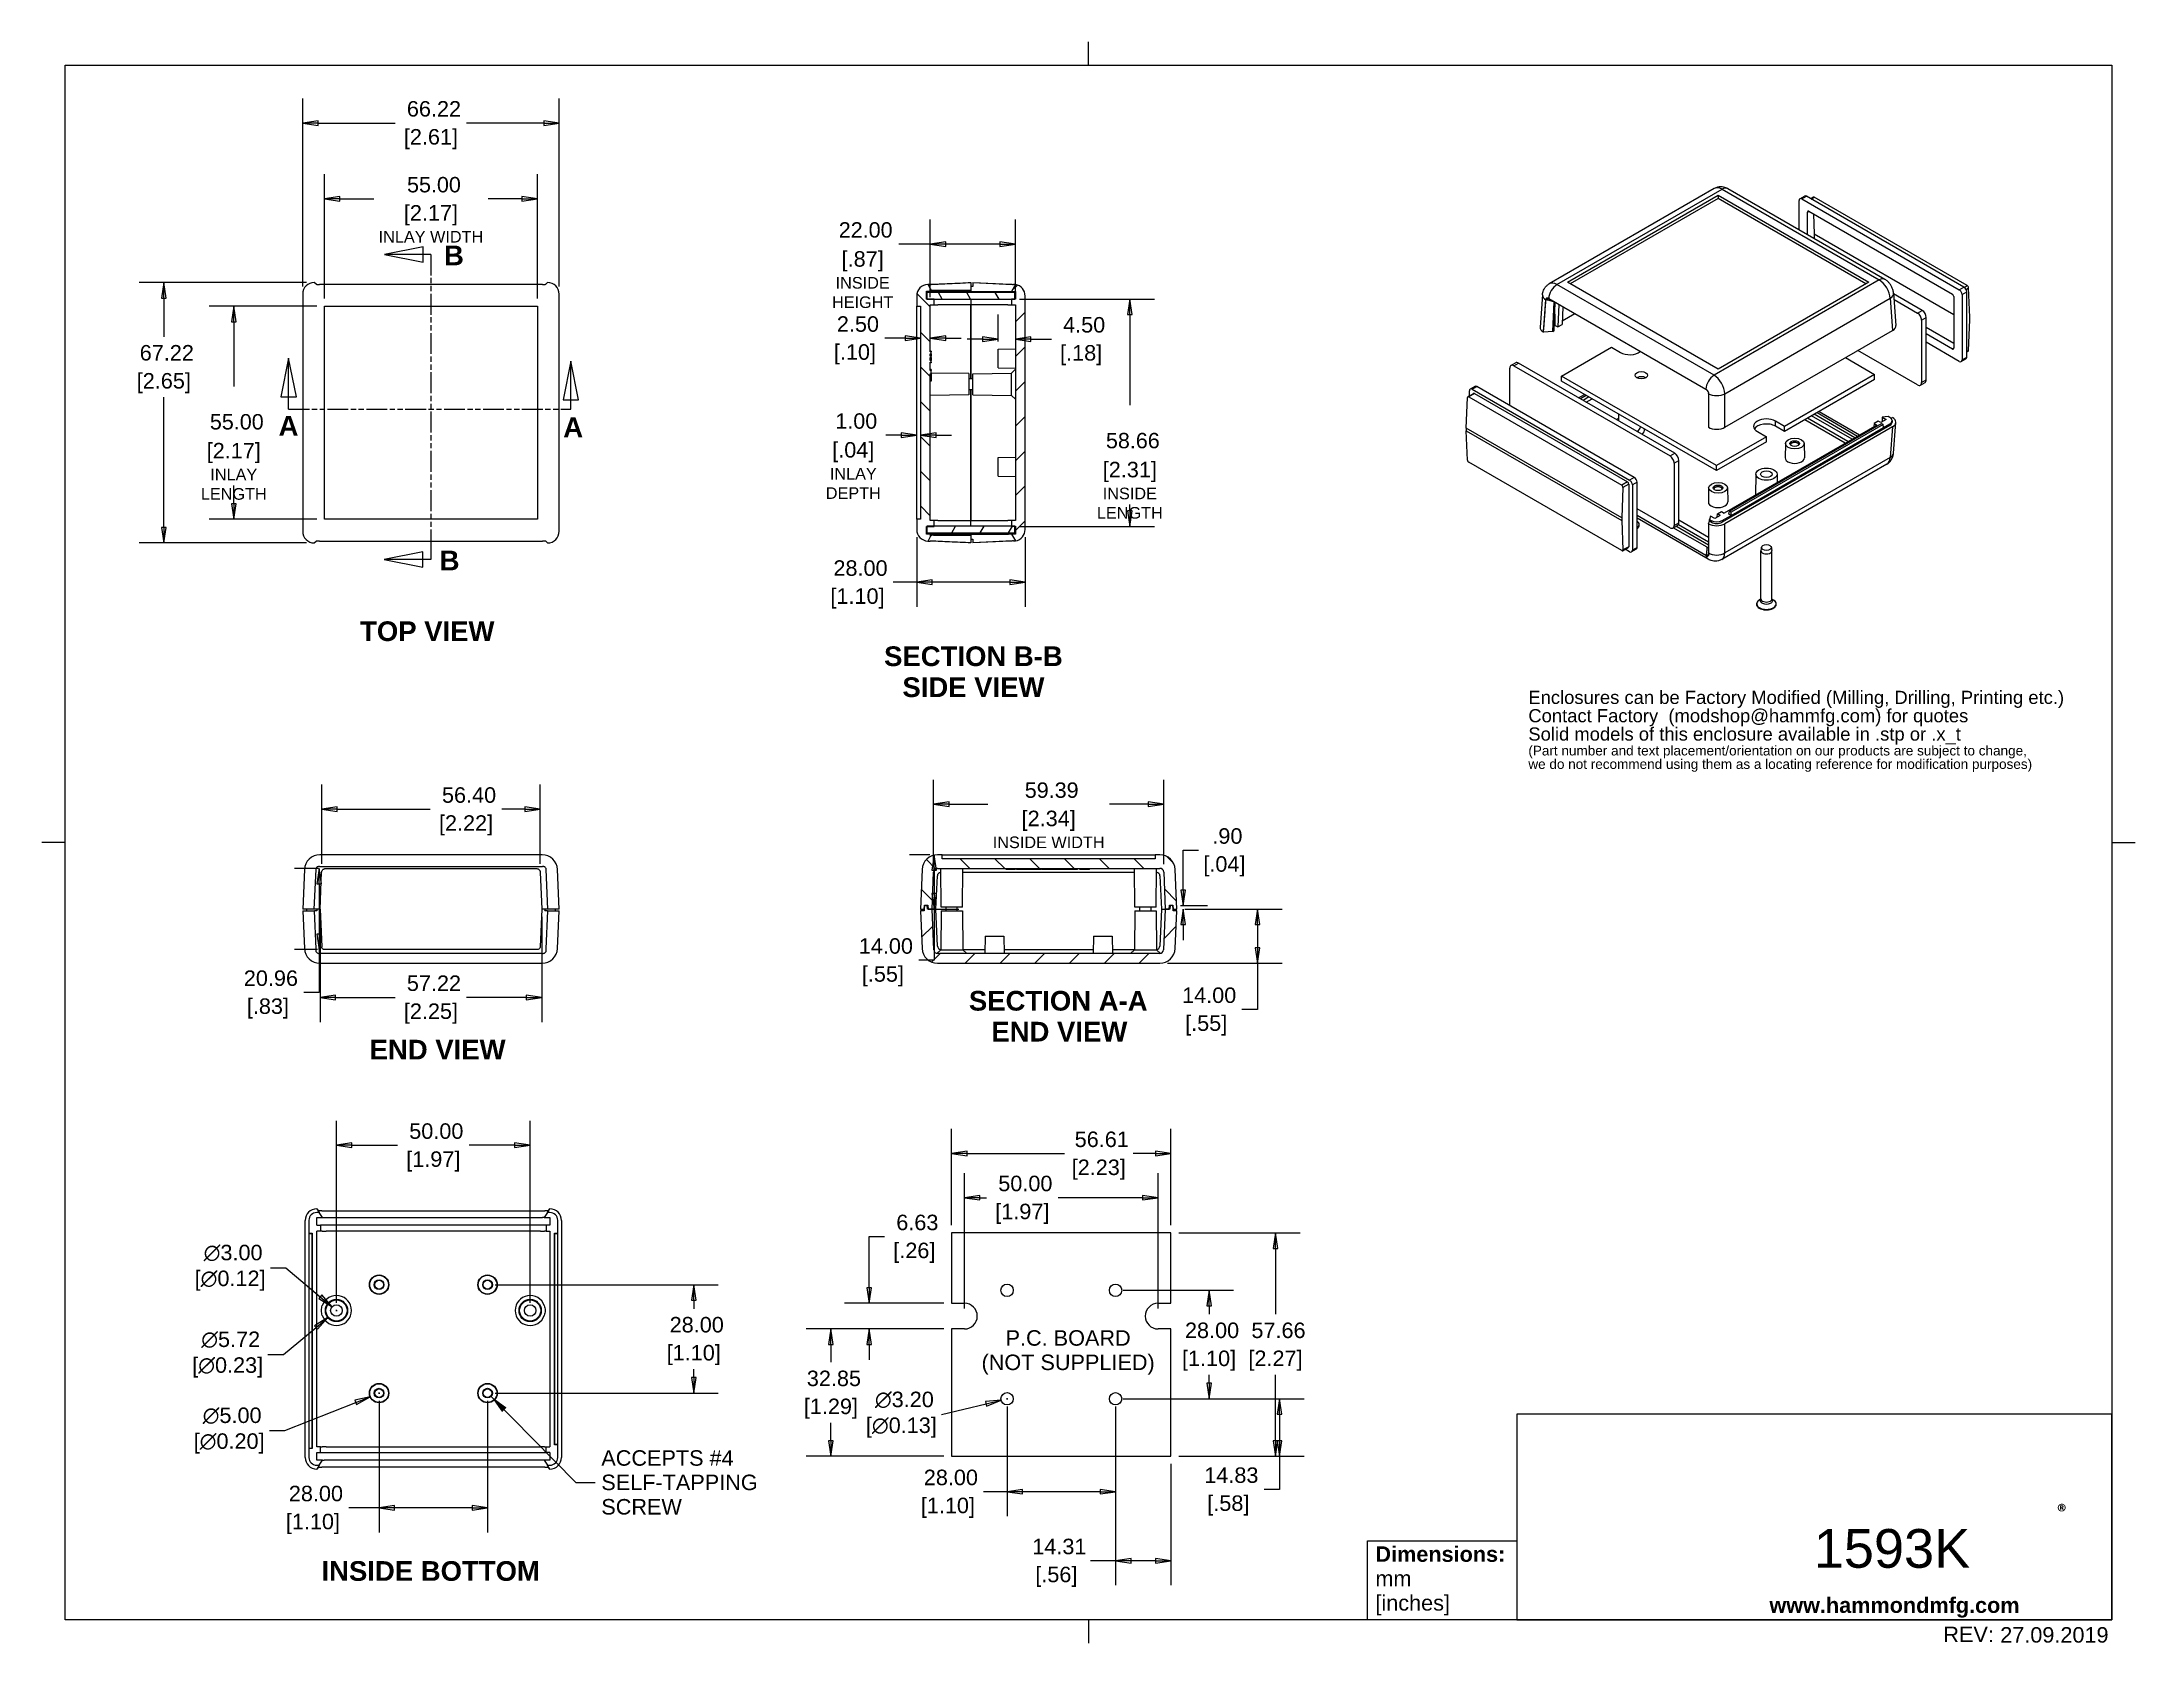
# Model space of a CAD drawing. Header units: millimetres. Extents: x 9 to 550, y 9 to 423.
import ezdxf

# ---------------------------------------------------------------- set-up
doc = ezdxf.new("R2010")
doc.units = ezdxf.units.MM
doc.header["$LTSCALE"] = 2
doc.linetypes.add('DOUBLE_DASH_CHAIN', pattern=[1.2403, 0.6614, -0.0827, 0.1654, -0.0827, 0.1654, -0.0827])
for name, color, linetype, lineweight in [('Dimension (ANSI)', 7, 'Continuous', 9), ('Hatch (ANSI)', 7, 'Continuous', 9), ('Section Line (ANSI)', 7, 'DOUBLE_DASH_CHAIN', 9), ('Sketch Geometry (ANSI)', 7, 'Continuous', 9), ('Symbol (ANSI)', 7, 'Continuous', 9), ('Visible (ANSI)', 7, 'Continuous', 9), ('Visible Narrow (ANSI)', 7, 'Continuous', 9)]:
    doc.layers.add(name, color=color, linetype=linetype, lineweight=lineweight)
doc.styles.add('Label Text (ANSI)', font='arialbd.ttf')
doc.styles.add('Note Text (ANSI)', font='arial.ttf')
doc.styles.add('Text Style20', font='arial.ttf')
doc.dimstyles.new('Default - mm_inch (ANSI)', dxfattribs={"dimscale": 2, "dimtxt": 2, "dimasz": 2, "dimexe": 3.175, "dimexo": 1, "dimgap": 0.8, "dimtad": 0, "dimtih": 1, "dimtoh": 1, "dimrnd": 1e-08, "dimzin": 4, "dimdsep": 46, "dimtxsty": 'Note Text (ANSI)', "dimblk": 'Filled-1', "dimcen": 0.09, "dimdle": 10, "dimclrd": 256, "dimclre": 256, "dimclrt": 256, "dimadec": 1, "dimazin": 0, "dimtfac": 1, "dimtofl": 0, "dimtmove": 0, "dimatfit": 3, "dimfxl": 0, "dimtolj": 1, "dimtzin": 0, "dimlwd": -1, "dimlwe": -1, "dimarcsym": 0})
doc.dimstyles.new('Default - mm_inch (ANSI)$7', dxfattribs={"dimscale": 2, "dimtxt": 2, "dimasz": 2.5, "dimexe": 3.175, "dimexo": 1, "dimgap": 0.8, "dimtad": 0, "dimtih": 1, "dimtoh": 1, "dimrnd": 1e-08, "dimzin": 4, "dimdsep": 46, "dimtxsty": 'Note Text (ANSI)', "dimblk": 'Filled-1', "dimcen": 0.09, "dimdle": 10, "dimclrd": 256, "dimclre": 256, "dimclrt": 256, "dimadec": 1, "dimazin": 0, "dimtfac": 1, "dimtofl": 0, "dimtmove": 0, "dimatfit": 3, "dimfxl": 0, "dimtolj": 1, "dimtzin": 0, "dimlwd": -1, "dimlwe": -1, "dimarcsym": 0})
pattern_1 = [(45, (0, 0), (-4.49013, 4.49013), [])]
pattern_2 = [(135.0002, (0, 0), (-4.49011, -4.490145), [])]

msp = doc.modelspace()

# ---------------------------------------------------------------- texts
at = {"layer": 'Symbol (ANSI)', "char_height": 5.08, "attachment_point": 7, "style": 'Label Text (ANSI)'}
for s, insert in [('TOP VIEW', (91.3542, 267.8353)), ('SECTION B-B', (226.6311, 261.3765)), ('SIDE VIEW', (231.3607, 253.3821)), ('SECTION A-A', (248.5278, 172.4306)), ('END VIEW', (254.3236, 164.5253)), ('END VIEW', (93.8257, 159.894)), ('INSIDE BOTTOM', (81.3933, 25.2211))]:
    msp.add_mtext(s, dxfattribs=dict(at, insert=insert))
at = {"layer": 'Symbol (ANSI)', "color": 5, "true_color": 0x0000ff, "insert": (392.9493, 242.7758), "char_height": 3.4, "width": 148.607711, "attachment_point": 4, "line_spacing_factor": 0.834474, "style": 'Note Text (ANSI)'}
msp.add_mtext('{\\H1x;Enclosures can be Factory Modified (Milling, Drilling, Printing etc.)\\PContact Factory  (modshop@hammfg.com) for quotes\\H1.2001x; \\H0.83326x;\\PSolid models of this enclosure available in .stp or .x_t\\H1.17362x; \\H0.95231x;\\P\\H0.65789x;(Part number and text placement/orientation on our products are subject to change,\\H1.23371x; \\H0.81056x;\\Pwe do not recommend using them as a locating reference for modification purposes)\\fCalibri|b0|i0|c0|p34;\\H1.06945x; \\H0.93506x;\\P\\H1.0709x; }', dxfattribs=at)
at = {"layer": 'Symbol (ANSI)', "char_height": 4, "line_spacing_factor": 0.944221, "style": 'Note Text (ANSI)'}
for s, insert, width, attachment_point in [('\\fArial|b0|i0;P.C. BOARD\\P\\fArial|b0|i0;(NOT SUPPLIED)', (274.1391, 84.2472), 44.716463, 5), ('\\fArial|b0|i0;ACCEPTS #4\\P\\fArial|b0|i0;SELF-TAPPING\\P\\fArial|b0|i0;SCREW', (153.6327, 50.6817), 40.374999, 4)]:
    msp.add_mtext(s, dxfattribs=dict(at, insert=insert, width=width, attachment_point=attachment_point))

# ---------------------------------------------------------------- blocks, each defined once
blk = doc.blocks.new('Title Blocks HAMMOND')
at = {"layer": 'Sketch Geometry (ANSI)'}
for p, q in [((270, 36.2), (193.21, 36.2)), ((193.21, 36.2), (193.21, 9.64)), ((270, 9.64), (270, 36.2)), ((173.94, 9.64), (173.94, 19.84)), ((173.94, 19.84), (193.21, 19.84)), ((193.21, 19.84), (193.21, 9.64)), ((193.21, 9.64), (173.94, 9.64)), ((193.21, 9.64), (270, 9.64))]:
    blk.add_line(p, q, dxfattribs=at)
at = {"layer": 'Symbol (ANSI)', "insert": (262.96, 24.46), "char_height": 2, "attachment_point": 1, "line_spacing_factor": 3, "style": 'Note Text (ANSI)'}
blk.add_mtext('\\fCalibri|b1|i0;\\H2.0000;®\\fCalibri|b1|i0;\\H21.7410;\\P', dxfattribs=at)
at = {"layer": 'Symbol (ANSI)', "insert": (174.95, 14.67), "char_height": 2, "width": 30.7233, "attachment_point": 4, "line_spacing_factor": 0.944221, "style": 'Note Text (ANSI)'}
blk.add_mtext('\\fArial|b1|i0;\\H2.0000;Dimensions:\\fArial|b0|i0;\\H2.0000;\\Pmm\\P[inches]', dxfattribs=at)
at = {"layer": 'Symbol (ANSI)', "insert": (225.81, 11.22), "char_height": 2, "width": 32.2927, "attachment_point": 4, "style": 'Note Text (ANSI)'}
blk.add_mtext('\\fArial|b1|i0;\\H2.0000;www.hammondmfg.com', dxfattribs=at)
at = {"layer": 'Symbol (ANSI)', "insert": (251.52, 7.75), "char_height": 2, "attachment_point": 5, "style": 'Note Text (ANSI)'}
blk.add_mtext('\\fArial|b0|i0;REV:', dxfattribs=at)
at = {"layer": 'Symbol (ANSI)'}
for tag, p, height, style in [('<TITLE>_001', (231.53, 16.35), 5, 'Text Style20'), ('REV:Date_<DD.MM.YYYY>_001', (255.6, 6.69), 2, 'Note Text (ANSI)')]:
    blk.add_attdef(tag, p, '', height=height, dxfattribs=dict(at, style=style))
blk = doc.blocks.new('Borders Default Border')
at = {"layer": 'Sketch Geometry (ANSI)'}
for p, q in [((139.7, 208.28), (139.7, 211.3)), ((7.62, 107.95), (4.6, 107.95)), ((271.78, 107.95), (274.8, 107.95)), ((139.7, 7.62), (139.7, 4.6))]:
    blk.add_line(p, q, dxfattribs=at)
at = {"layer": 'Sketch Geometry (ANSI)', "flags": 128}
blk.add_lwpolyline([(7.62, 7.62), (7.62, 208.28), (271.78, 208.28), (271.78, 7.62), (7.62, 7.62)], dxfattribs=at)
blk = doc.blocks.new('2dTransSection0')
at = {"layer": 'Section Line (ANSI)', "linetype": 'Continuous'}
for p, q in [((36.46, 170.46), (35.46, 165.46)), ((36.46, 165.46), (36.46, 170.46)), ((37.46, 165.46), (36.46, 170.46)), ((72.89, 170.1), (71.89, 165.1)), ((72.89, 165.1), (72.89, 170.1)), ((73.89, 165.1), (72.89, 170.1)), ((35.46, 165.46), (37.46, 165.46)), ((36.46, 163.9), (36.46, 165.46)), ((71.89, 165.1), (73.89, 165.1)), ((72.89, 163.9), (72.89, 165.1)), ((36.46, 163.9), (37.75, 163.9)), ((71.59, 163.9), (72.89, 163.9))]:
    blk.add_line(p, q, dxfattribs=at)
at = {"layer": 'Section Line (ANSI)', "linetype": 'DOUBLE_DASH_CHAIN', "ltscale": 2.023347}
blk.add_line((36.46, 163.9), (72.89, 163.9), dxfattribs=at)
at = {"layer": 'Section Line (ANSI)', "linetype": 'Continuous', "flags": 128}
for points in [[(37.46, 165.46), (36.46, 170.46), (35.46, 165.46), (37.46, 165.46)], [(73.89, 165.1), (72.89, 170.1), (71.89, 165.1), (73.89, 165.1)]]:
    blk.add_lwpolyline(points, dxfattribs=at)
at = {"layer": 'Section Line (ANSI)'}
for points in [[(37.46, 165.46), (36.46, 170.46), (35.46, 165.46), (37.46, 165.46)], [(73.89, 165.1), (72.89, 170.1), (71.89, 165.1), (73.89, 165.1)]]:
    blk.add_solid(points, dxfattribs=at)
at = {"layer": 'Section Line (ANSI)', "char_height": 2.54, "attachment_point": 7, "style": 'Label Text (ANSI)'}
for insert in [(35.16, 160.46), (71.9, 160.27)]:
    blk.add_mtext('A', dxfattribs=dict(at, insert=insert))
blk = doc.blocks.new('2dTransSection1')
at = {"layer": 'Section Line (ANSI)', "linetype": 'Continuous'}
for p, q in [((53.83, 184.86), (48.83, 183.86)), ((53.83, 183.86), (48.83, 183.86)), ((48.83, 183.86), (53.83, 182.86)), ((53.83, 182.86), (53.83, 184.86)), ((54.81, 183.86), (53.83, 183.86)), ((54.81, 183.86), (54.81, 182.53)), ((53.77, 145.48), (48.77, 144.48)), ((53.77, 144.48), (48.77, 144.48)), ((48.77, 144.48), (53.77, 143.48)), ((53.77, 143.48), (53.77, 145.48)), ((54.81, 144.48), (53.77, 144.48)), ((54.81, 145.81), (54.81, 144.48))]:
    blk.add_line(p, q, dxfattribs=at)
at = {"layer": 'Section Line (ANSI)', "linetype": 'DOUBLE_DASH_CHAIN', "ltscale": 2.045145}
blk.add_line((54.81, 183.86), (54.81, 144.48), dxfattribs=at)
at = {"layer": 'Section Line (ANSI)', "linetype": 'Continuous', "flags": 128}
for points in [[(53.83, 184.86), (48.83, 183.86), (53.83, 182.86), (53.83, 184.86)], [(53.77, 145.48), (48.77, 144.48), (53.77, 143.48), (53.77, 145.48)]]:
    blk.add_lwpolyline(points, dxfattribs=at)
at = {"layer": 'Section Line (ANSI)'}
for points in [[(53.83, 184.86), (48.83, 183.86), (53.83, 182.86), (53.83, 184.86)], [(53.77, 145.48), (48.77, 144.48), (53.77, 143.48), (53.77, 145.48)]]:
    blk.add_solid(points, dxfattribs=at)
at = {"layer": 'Section Line (ANSI)', "char_height": 2.54, "attachment_point": 7, "style": 'Label Text (ANSI)'}
for insert in [(56.51, 182.46), (55.95, 143.08)]:
    blk.add_mtext('B', dxfattribs=dict(at, insert=insert))
blk = doc.blocks.new('Filled-1')
at = {"color": 0}
for p, q in [((0, 0), (-1, 0.15)), ((-1, 0.15), (-1, -0.15)), ((-1, 0), (0, 0)), ((-1, -0.15), (0, 0))]:
    blk.add_line(p, q, dxfattribs=at)
at = {"color": 0, "flags": 128}
blk.add_lwpolyline([(-1, -0.15), (0, 0), (-1, 0.15), (-1, -0.15)], dxfattribs=at)
at = {"color": 0}
blk.add_solid([(-1, -0.15), (0, 0), (-1, 0.15), (-1, -0.15)], dxfattribs=at)
blk = doc.blocks.new('*D10')
at = {"layer": 'Defpoints', "color": 0, "transparency": 16777216}
for p in [(137.15, 382.07), (82.15, 354.35), (137.15, 354.35)]:
    blk.add_point(p, dxfattribs=at)
at = {"layer": 'Dimension (ANSI)', "transparency": 16777216}
for p, q in [((82.15, 356.35), (82.15, 388.42)), ((137.15, 356.35), (137.15, 388.42)), ((86.15, 382.07), (94.91, 382.07)), ((133.15, 382.07), (124.39, 382.07))]:
    blk.add_line(p, q, dxfattribs=at)
at = {"layer": 'Dimension (ANSI)', "transparency": 16777216, "xscale": 4, "yscale": 4, "zscale": 4, "rotation": 180}
blk.add_blockref('Filled-1', (82.15, 382.07), dxfattribs=at)
at = {"layer": 'Dimension (ANSI)', "transparency": 16777216, "xscale": 4, "yscale": 4, "zscale": 4}
blk.add_blockref('Filled-1', (137.15, 382.07), dxfattribs=at)
at = {"layer": 'Dimension (ANSI)', "transparency": 16777216, "char_height": 4, "attachment_point": 5, "style": 'Note Text (ANSI)'}
for s, insert in [('\\A1; \\fArial|b0|i0;\\H3.9745;55.00', (109.65, 385.7)), ('\\A1;[2.17]{\\P\\fArial|b0|i0;\\H3.0000;INLAY WIDTH}', (109.65, 375.62))]:
    blk.add_mtext(s, dxfattribs=dict(at, insert=insert))
blk = doc.blocks.new('*D11')
at = {"layer": 'Defpoints', "color": 0, "transparency": 16777216}
for p in [(82.15, 354.35), (58.75, 299.35), (82.15, 299.35)]:
    blk.add_point(p, dxfattribs=at)
at = {"layer": 'Dimension (ANSI)', "transparency": 16777216}
for p, q in [((80.15, 354.35), (52.4, 354.35)), ((58.75, 350.35), (58.75, 333.65)), ((58.75, 303.35), (58.75, 308.06)), ((80.15, 299.35), (52.4, 299.35))]:
    blk.add_line(p, q, dxfattribs=at)
at = {"layer": 'Dimension (ANSI)', "transparency": 16777216, "xscale": 4, "yscale": 4, "zscale": 4}
for p, rotation in [((58.75, 354.35), 90), ((58.75, 299.35), 270)]:
    blk.add_blockref('Filled-1', p, dxfattribs=dict(at, rotation=rotation))
at = {"layer": 'Dimension (ANSI)', "transparency": 16777216, "char_height": 4, "attachment_point": 5, "style": 'Note Text (ANSI)'}
for s, insert in [('\\A1; \\fArial|b0|i0;\\H3.9745;55.00', (58.75, 324.49)), ('\\A1;[2.17]{\\P\\fArial|b0|i0;\\H3.0000;INLAY\\P\\fArial|b0|i0;\\H3.0000;LENGTH}', (58.75, 311.7))]:
    blk.add_mtext(s, dxfattribs=dict(at, insert=insert))
blk = doc.blocks.new('*D12')
at = {"layer": 'Defpoints', "color": 0, "transparency": 16777216}
for p in [(142.76, 401.64), (76.54, 357.47), (142.76, 357.47)]:
    blk.add_point(p, dxfattribs=at)
at = {"layer": 'Dimension (ANSI)', "transparency": 16777216}
for p, q in [((76.54, 359.47), (76.54, 407.99)), ((142.76, 359.47), (142.76, 407.99)), ((80.54, 401.64), (100.43, 401.64)), ((138.76, 401.64), (118.87, 401.64))]:
    blk.add_line(p, q, dxfattribs=at)
at = {"layer": 'Dimension (ANSI)', "transparency": 16777216, "xscale": 4, "yscale": 4, "zscale": 4, "rotation": 180}
blk.add_blockref('Filled-1', (76.54, 401.64), dxfattribs=at)
at = {"layer": 'Dimension (ANSI)', "transparency": 16777216, "xscale": 4, "yscale": 4, "zscale": 4}
blk.add_blockref('Filled-1', (142.76, 401.64), dxfattribs=at)
at = {"layer": 'Dimension (ANSI)', "transparency": 16777216, "char_height": 4, "attachment_point": 5, "style": 'Note Text (ANSI)'}
for s, insert in [('\\A1; 66.22', (109.65, 405.28)), ('\\A1;[2.61]', (109.65, 397.48))]:
    blk.add_mtext(s, dxfattribs=dict(at, insert=insert))
blk = doc.blocks.new('*D13')
at = {"layer": 'Defpoints', "color": 0, "transparency": 16777216}
for p in [(79.54, 360.46), (40.69, 293.24), (79.54, 293.24)]:
    blk.add_point(p, dxfattribs=at)
at = {"layer": 'Dimension (ANSI)', "transparency": 16777216}
for p, q in [((77.54, 360.46), (34.34, 360.46)), ((40.69, 356.46), (40.69, 346.46)), ((40.69, 297.24), (40.69, 330.85)), ((77.54, 293.24), (34.34, 293.24))]:
    blk.add_line(p, q, dxfattribs=at)
at = {"layer": 'Dimension (ANSI)', "transparency": 16777216, "xscale": 4, "yscale": 4, "zscale": 4}
for p, rotation in [((40.69, 360.46), 90), ((40.69, 293.24), 270)]:
    blk.add_blockref('Filled-1', p, dxfattribs=dict(at, rotation=rotation))
at = {"layer": 'Dimension (ANSI)', "transparency": 16777216, "char_height": 4, "attachment_point": 5, "style": 'Note Text (ANSI)'}
for s, insert in [('\\A1; 67.22', (40.69, 342.3)), ('\\A1;[2.65]', (40.69, 334.49))]:
    blk.add_mtext(s, dxfattribs=dict(at, insert=insert))
blk = doc.blocks.new('*D14')
at = {"layer": 'Defpoints', "color": 0, "transparency": 16777216}
for p in [(260.55, 370.39), (238.55, 354.71), (260.55, 354.68)]:
    blk.add_point(p, dxfattribs=at)
at = {"layer": 'Dimension (ANSI)', "transparency": 16777216}
for p, q in [((238.55, 356.71), (238.55, 376.74)), ((260.55, 356.68), (260.55, 376.74)), ((238.55, 370.39), (230.41, 370.39)), ((256.55, 370.39), (242.55, 370.39))]:
    blk.add_line(p, q, dxfattribs=at)
at = {"layer": 'Dimension (ANSI)', "transparency": 16777216, "xscale": 4, "yscale": 4, "zscale": 4, "rotation": 180}
blk.add_blockref('Filled-1', (238.55, 370.39), dxfattribs=at)
at = {"layer": 'Dimension (ANSI)', "transparency": 16777216, "xscale": 4, "yscale": 4, "zscale": 4}
blk.add_blockref('Filled-1', (260.55, 370.39), dxfattribs=at)
at = {"layer": 'Dimension (ANSI)', "transparency": 16777216, "char_height": 4, "attachment_point": 5, "style": 'Note Text (ANSI)'}
for s, insert in [('\\A1; \\fArial|b0|i0;\\H3.9745;22.00', (221.1, 374.02)), ('\\A1;[.87]{\\P\\fArial|b0|i0;\\H3.0000;INSIDE\\P\\fArial|b0|i0;\\H3.0000;HEIGHT}', (221.1, 361.2))]:
    blk.add_mtext(s, dxfattribs=dict(at, insert=insert))
blk = doc.blocks.new('*D15')
at = {"layer": 'Defpoints', "color": 0, "transparency": 16777216}
for p in [(259.55, 356.18), (259.55, 297.52), (290.07, 297.52)]:
    blk.add_point(p, dxfattribs=at)
at = {"layer": 'Dimension (ANSI)', "transparency": 16777216}
for p, q in [((261.55, 356.18), (296.42, 356.18)), ((290.07, 352.18), (290.07, 328.82)), ((290.07, 301.52), (290.07, 303.18)), ((261.55, 297.52), (296.42, 297.52))]:
    blk.add_line(p, q, dxfattribs=at)
at = {"layer": 'Dimension (ANSI)', "transparency": 16777216, "xscale": 4, "yscale": 4, "zscale": 4}
for p, rotation in [((290.07, 356.18), 90), ((290.07, 297.52), 270)]:
    blk.add_blockref('Filled-1', p, dxfattribs=dict(at, rotation=rotation))
at = {"layer": 'Dimension (ANSI)', "transparency": 16777216, "char_height": 4, "attachment_point": 5, "style": 'Note Text (ANSI)'}
for s, insert in [('\\A1; \\fArial|b0|i0;\\H3.9745;58.66', (290.07, 319.63)), ('\\A1;[2.31]{\\P\\fArial|b0|i0;\\H3.0000;INSIDE\\P\\fArial|b0|i0;\\H3.0000;LENGTH}', (290.07, 306.82))]:
    blk.add_mtext(s, dxfattribs=dict(at, insert=insert))
blk = doc.blocks.new('*D16')
at = {"layer": 'Defpoints', "color": 0, "transparency": 16777216}
for p in [(260.55, 354.68), (256.05, 345.88), (256.05, 343.27)]:
    blk.add_point(p, dxfattribs=at)
at = {"layer": 'Dimension (ANSI)', "transparency": 16777216}
for p, q in [((256.05, 345.27), (256.05, 352.23)), ((252.05, 345.88), (248.05, 345.88)), ((264.55, 345.88), (269.82, 345.88))]:
    blk.add_line(p, q, dxfattribs=at)
at = {"layer": 'Dimension (ANSI)', "transparency": 16777216, "xscale": 4, "yscale": 4, "zscale": 4}
blk.add_blockref('Filled-1', (256.05, 345.88), dxfattribs=at)
at = {"layer": 'Dimension (ANSI)', "transparency": 16777216, "xscale": 4, "yscale": 4, "zscale": 4, "rotation": 180}
blk.add_blockref('Filled-1', (260.55, 345.88), dxfattribs=at)
at = {"layer": 'Dimension (ANSI)', "transparency": 16777216, "char_height": 4, "attachment_point": 5, "style": 'Note Text (ANSI)'}
for s, insert in [('\\A1; 4.50', (277.5, 349.52)), ('\\A1;[.18]', (277.5, 341.71))]:
    blk.add_mtext(s, dxfattribs=dict(at, insert=insert))
blk = doc.blocks.new('*D17')
at = {"layer": 'Defpoints', "color": 0, "transparency": 16777216}
for p in [(235.05, 296.72), (263.05, 296.72), (263.05, 283.08)]:
    blk.add_point(p, dxfattribs=at)
at = {"layer": 'Dimension (ANSI)', "transparency": 16777216}
for p, q in [((235.05, 294.72), (235.05, 276.73)), ((263.05, 294.72), (263.05, 276.73)), ((235.05, 283.08), (229, 283.08)), ((259.05, 283.08), (239.05, 283.08))]:
    blk.add_line(p, q, dxfattribs=at)
at = {"layer": 'Dimension (ANSI)', "transparency": 16777216, "xscale": 4, "yscale": 4, "zscale": 4, "rotation": 180}
blk.add_blockref('Filled-1', (235.05, 283.08), dxfattribs=at)
at = {"layer": 'Dimension (ANSI)', "transparency": 16777216, "xscale": 4, "yscale": 4, "zscale": 4}
blk.add_blockref('Filled-1', (263.05, 283.08), dxfattribs=at)
at = {"layer": 'Dimension (ANSI)', "transparency": 16777216, "char_height": 4, "attachment_point": 5, "style": 'Note Text (ANSI)'}
for s, insert in [('\\A1; 28.00', (219.77, 286.72)), ('\\A1;[1.10]', (219.77, 278.91))]:
    blk.add_mtext(s, dxfattribs=dict(at, insert=insert))
blk = doc.blocks.new('*D18')
at = {"layer": 'Defpoints', "color": 0, "transparency": 16777216}
for p in [(235.05, 354.35), (236.05, 354.35), (236.05, 321.05)]:
    blk.add_point(p, dxfattribs=at)
at = {"layer": 'Dimension (ANSI)', "transparency": 16777216}
for p, q in [((231.05, 321.05), (227.05, 321.05)), ((240.05, 321.05), (244.05, 321.05))]:
    blk.add_line(p, q, dxfattribs=at)
at = {"layer": 'Dimension (ANSI)', "transparency": 16777216, "xscale": 4, "yscale": 4, "zscale": 4}
blk.add_blockref('Filled-1', (235.05, 321.05), dxfattribs=at)
at = {"layer": 'Dimension (ANSI)', "transparency": 16777216, "xscale": 4, "yscale": 4, "zscale": 4, "rotation": 180}
blk.add_blockref('Filled-1', (236.05, 321.05), dxfattribs=at)
at = {"layer": 'Dimension (ANSI)', "transparency": 16777216, "char_height": 4, "attachment_point": 5, "style": 'Note Text (ANSI)'}
for s, insert in [('\\A1; \\fArial|b0|i0;\\H3.9745;1.00', (218.68, 324.68)), ('\\A1;[.04]{\\P\\fArial|b0|i0;\\H3.0000;INLAY\\P\\fArial|b0|i0;\\H3.0000;DEPTH}', (218.68, 311.94))]:
    blk.add_mtext(s, dxfattribs=dict(at, insert=insert))
blk = doc.blocks.new('*D19')
at = {"layer": 'Defpoints', "color": 0, "transparency": 16777216}
for p in [(236.05, 354.35), (238.55, 354.71), (238.55, 346.08)]:
    blk.add_point(p, dxfattribs=at)
at = {"layer": 'Dimension (ANSI)', "transparency": 16777216}
for p, q in [((232.05, 346.08), (226.78, 346.08)), ((242.55, 346.08), (246.55, 346.08))]:
    blk.add_line(p, q, dxfattribs=at)
at = {"layer": 'Dimension (ANSI)', "transparency": 16777216, "xscale": 4, "yscale": 4, "zscale": 4}
blk.add_blockref('Filled-1', (236.05, 346.08), dxfattribs=at)
at = {"layer": 'Dimension (ANSI)', "transparency": 16777216, "xscale": 4, "yscale": 4, "zscale": 4, "rotation": 180}
blk.add_blockref('Filled-1', (238.55, 346.08), dxfattribs=at)
at = {"layer": 'Dimension (ANSI)', "transparency": 16777216, "char_height": 4, "attachment_point": 5, "style": 'Note Text (ANSI)'}
for s, insert in [('\\A1; 2.50', (219.1, 349.72)), ('\\A1;[.10]', (219.1, 341.92))]:
    blk.add_mtext(s, dxfattribs=dict(at, insert=insert))
blk = doc.blocks.new('*D20')
at = {"layer": 'Defpoints', "color": 0, "transparency": 16777216}
for p in [(124.26, 101.75), (177.49, 101.75), (124.26, 73.75)]:
    blk.add_point(p, dxfattribs=at)
at = {"layer": 'Dimension (ANSI)', "transparency": 16777216}
for p, q in [((126.26, 101.75), (183.84, 101.75)), ((177.49, 97.75), (177.49, 95.55)), ((177.49, 77.75), (177.49, 79.94)), ((126.26, 73.75), (183.84, 73.75))]:
    blk.add_line(p, q, dxfattribs=at)
at = {"layer": 'Dimension (ANSI)', "transparency": 16777216, "xscale": 4, "yscale": 4, "zscale": 4}
for p, rotation in [((177.49, 101.75), 90), ((177.49, 73.75), 270)]:
    blk.add_blockref('Filled-1', p, dxfattribs=dict(at, rotation=rotation))
at = {"layer": 'Dimension (ANSI)', "transparency": 16777216, "char_height": 4, "attachment_point": 5, "style": 'Note Text (ANSI)'}
for s, insert in [('\\A1; 28.00', (177.49, 91.39)), ('\\A1;[1.10]', (177.49, 83.58))]:
    blk.add_mtext(s, dxfattribs=dict(at, insert=insert))
blk = doc.blocks.new('*D21')
at = {"layer": 'Defpoints', "color": 0, "transparency": 16777216}
for p in [(135.26, 137.73), (85.26, 95.08), (135.26, 95.08)]:
    blk.add_point(p, dxfattribs=at)
at = {"layer": 'Dimension (ANSI)', "transparency": 16777216}
for p, q in [((85.26, 97.08), (85.26, 144.08)), ((135.26, 97.08), (135.26, 144.08)), ((89.26, 137.73), (101.03, 137.73)), ((131.26, 137.73), (119.5, 137.73))]:
    blk.add_line(p, q, dxfattribs=at)
at = {"layer": 'Dimension (ANSI)', "transparency": 16777216, "xscale": 4, "yscale": 4, "zscale": 4, "rotation": 180}
blk.add_blockref('Filled-1', (85.26, 137.73), dxfattribs=at)
at = {"layer": 'Dimension (ANSI)', "transparency": 16777216, "xscale": 4, "yscale": 4, "zscale": 4}
blk.add_blockref('Filled-1', (135.26, 137.73), dxfattribs=at)
at = {"layer": 'Dimension (ANSI)', "transparency": 16777216, "char_height": 4, "attachment_point": 5, "style": 'Note Text (ANSI)'}
for s, insert in [('\\A1; 50.00', (110.26, 141.37)), ('\\A1;[1.97]', (110.26, 133.56))]:
    blk.add_mtext(s, dxfattribs=dict(at, insert=insert))
blk = doc.blocks.new('*D22')
at = {"layer": 'Defpoints', "color": 0, "transparency": 16777216}
for p in [(96.26, 73.75), (124.26, 73.75), (124.26, 44.16)]:
    blk.add_point(p, dxfattribs=at)
at = {"layer": 'Dimension (ANSI)', "transparency": 16777216}
for p, q in [((96.26, 71.75), (96.26, 37.81)), ((124.26, 71.75), (124.26, 37.81)), ((96.26, 44.16), (88.41, 44.16)), ((120.26, 44.16), (100.26, 44.16))]:
    blk.add_line(p, q, dxfattribs=at)
at = {"layer": 'Dimension (ANSI)', "transparency": 16777216, "xscale": 4, "yscale": 4, "zscale": 4, "rotation": 180}
blk.add_blockref('Filled-1', (96.26, 44.16), dxfattribs=at)
at = {"layer": 'Dimension (ANSI)', "transparency": 16777216, "xscale": 4, "yscale": 4, "zscale": 4}
blk.add_blockref('Filled-1', (124.26, 44.16), dxfattribs=at)
at = {"layer": 'Dimension (ANSI)', "transparency": 16777216, "char_height": 4, "attachment_point": 5, "style": 'Note Text (ANSI)'}
for s, insert in [('\\A1; 28.00', (79.18, 47.81)), ('\\A1;[1.10]', (79.18, 40))]:
    blk.add_mtext(s, dxfattribs=dict(at, insert=insert))
blk = doc.blocks.new('*D23')
at = {"layer": 'Defpoints', "color": 0, "transparency": 16777216}
for p in [(298.81, 225.76), (239.42, 208.27), (298.81, 208.27)]:
    blk.add_point(p, dxfattribs=at)
at = {"layer": 'Dimension (ANSI)', "transparency": 16777216}
for p, q in [((239.42, 210.27), (239.42, 232.11)), ((298.81, 210.27), (298.81, 232.11)), ((243.42, 225.76), (253.44, 225.76)), ((294.81, 225.76), (284.79, 225.76))]:
    blk.add_line(p, q, dxfattribs=at)
at = {"layer": 'Dimension (ANSI)', "transparency": 16777216, "xscale": 4, "yscale": 4, "zscale": 4, "rotation": 180}
blk.add_blockref('Filled-1', (239.42, 225.76), dxfattribs=at)
at = {"layer": 'Dimension (ANSI)', "transparency": 16777216, "xscale": 4, "yscale": 4, "zscale": 4}
blk.add_blockref('Filled-1', (298.81, 225.76), dxfattribs=at)
at = {"layer": 'Dimension (ANSI)', "transparency": 16777216, "char_height": 4, "attachment_point": 5, "style": 'Note Text (ANSI)'}
for s, insert in [('\\A1; \\fArial|b0|i0;\\H3.9745;59.39', (269.12, 229.39)), ('\\A1;[2.34]{\\P\\fArial|b0|i0;\\H3.0000;INSIDE WIDTH}', (269.12, 219.26))]:
    blk.add_mtext(s, dxfattribs=dict(at, insert=insert))
blk = doc.blocks.new('*D24')
at = {"layer": 'Defpoints', "color": 0, "transparency": 16777216}
for p in [(302.23, 198.72), (297.79, 184.72), (323.02, 184.72)]:
    blk.add_point(p, dxfattribs=at)
at = {"layer": 'Dimension (ANSI)', "transparency": 16777216}
for p, q in [((304.23, 198.72), (329.37, 198.72)), ((323.02, 194.72), (323.02, 188.72)), ((299.79, 184.72), (329.37, 184.72)), ((323.02, 184.72), (323.02, 172.81)), ((323.02, 172.81), (319.02, 172.81))]:
    blk.add_line(p, q, dxfattribs=at)
at = {"layer": 'Dimension (ANSI)', "transparency": 16777216, "xscale": 4, "yscale": 4, "zscale": 4}
for p, rotation in [((323.02, 198.72), 90), ((323.02, 184.72), 270)]:
    blk.add_blockref('Filled-1', p, dxfattribs=dict(at, rotation=rotation))
at = {"layer": 'Dimension (ANSI)', "transparency": 16777216, "char_height": 4, "attachment_point": 5, "style": 'Note Text (ANSI)'}
for s, insert in [('\\A1; 14.00', (309.78, 176.45)), ('\\A1;[.55]', (309.78, 168.66))]:
    blk.add_mtext(s, dxfattribs=dict(at, insert=insert))
blk = doc.blocks.new('*D25')
at = {"layer": 'Defpoints', "color": 0, "transparency": 16777216}
for p in [(301.15, 199.62), (302.23, 198.72), (303.81, 198.72)]:
    blk.add_point(p, dxfattribs=at)
at = {"layer": 'Dimension (ANSI)', "transparency": 16777216}
for p, q in [((303.81, 203.62), (303.81, 213.91)), ((303.81, 213.91), (307.81, 213.91)), ((303.15, 199.62), (310.16, 199.62)), ((303.81, 194.72), (303.81, 190.72)), ((304.23, 198.72), (310.16, 198.72))]:
    blk.add_line(p, q, dxfattribs=at)
at = {"layer": 'Dimension (ANSI)', "transparency": 16777216, "xscale": 4, "yscale": 4, "zscale": 4}
for p, rotation in [((303.81, 199.62), 270), ((303.81, 198.72), 90)]:
    blk.add_blockref('Filled-1', p, dxfattribs=dict(at, rotation=rotation))
at = {"layer": 'Dimension (ANSI)', "transparency": 16777216, "char_height": 4, "attachment_point": 5, "style": 'Note Text (ANSI)'}
for s, insert in [('\\A1; .90', (314.48, 217.55)), ('\\A1;[.04]', (314.48, 209.75))]:
    blk.add_mtext(s, dxfattribs=dict(at, insert=insert))
blk = doc.blocks.new('*D26')
at = {"layer": 'Defpoints', "color": 0, "transparency": 16777216}
for p in [(82.62, 209.19), (80.8, 188.24), (82.34, 188.24)]:
    blk.add_point(p, dxfattribs=at)
at = {"layer": 'Dimension (ANSI)', "transparency": 16777216}
for p, q in [((80.62, 209.19), (74.45, 209.19)), ((80.8, 205.19), (80.8, 192.24)), ((80.34, 188.24), (74.45, 188.24)), ((80.8, 188.24), (80.8, 177.21)), ((80.8, 177.21), (76.8, 177.21))]:
    blk.add_line(p, q, dxfattribs=at)
at = {"layer": 'Dimension (ANSI)', "transparency": 16777216, "xscale": 4, "yscale": 4, "zscale": 4}
for p, rotation in [((80.8, 209.19), 90), ((80.8, 188.24), 270)]:
    blk.add_blockref('Filled-1', p, dxfattribs=dict(at, rotation=rotation))
at = {"layer": 'Dimension (ANSI)', "transparency": 16777216, "char_height": 4, "attachment_point": 5, "style": 'Note Text (ANSI)'}
for s, insert in [('\\A1; 20.96', (67.56, 180.85)), ('\\A1;[.83]', (67.56, 173.05))]:
    blk.add_mtext(s, dxfattribs=dict(at, insert=insert))
blk = doc.blocks.new('*D27')
at = {"layer": 'Defpoints', "color": 0, "transparency": 16777216}
for p in [(137.85, 224.49), (81.45, 208.36), (137.85, 208.36)]:
    blk.add_point(p, dxfattribs=at)
at = {"layer": 'Dimension (ANSI)', "transparency": 16777216}
for p, q in [((81.45, 210.36), (81.45, 230.84)), ((137.85, 210.36), (137.85, 230.84)), ((85.45, 224.49), (109.48, 224.49)), ((133.85, 224.49), (127.95, 224.49))]:
    blk.add_line(p, q, dxfattribs=at)
at = {"layer": 'Dimension (ANSI)', "transparency": 16777216, "xscale": 4, "yscale": 4, "zscale": 4, "rotation": 180}
blk.add_blockref('Filled-1', (81.45, 224.49), dxfattribs=at)
at = {"layer": 'Dimension (ANSI)', "transparency": 16777216, "xscale": 4, "yscale": 4, "zscale": 4}
blk.add_blockref('Filled-1', (137.85, 224.49), dxfattribs=at)
at = {"layer": 'Dimension (ANSI)', "transparency": 16777216, "char_height": 4, "attachment_point": 5, "style": 'Note Text (ANSI)'}
for s, insert in [('\\A1; 56.40', (118.71, 228.13)), ('\\A1;[2.22]', (118.71, 220.32))]:
    blk.add_mtext(s, dxfattribs=dict(at, insert=insert))
blk = doc.blocks.new('*D28')
at = {"layer": 'Defpoints', "color": 0, "transparency": 16777216}
for p in [(83.06, 93.25), (87.46, 96.91)]:
    blk.add_point(p, dxfattribs=at)
at = {"layer": 'Dimension (ANSI)', "transparency": 16777216}
for p, q in [((85.08, 95.08), (85.44, 95.08)), ((85.26, 94.9), (85.26, 95.26)), ((71.58, 83.72), (79.98, 90.7)), ((67.58, 83.72), (71.58, 83.72))]:
    blk.add_line(p, q, dxfattribs=at)
at = {"layer": 'Dimension (ANSI)', "transparency": 16777216, "xscale": 4, "yscale": 4, "zscale": 4, "rotation": 39.70539424100864}
blk.add_blockref('Filled-1', (83.06, 93.25), dxfattribs=at)
at = {"layer": 'Dimension (ANSI)', "transparency": 16777216, "insert": (57.18, 83.72), "char_height": 4, "attachment_point": 5, "style": 'Note Text (ANSI)'}
blk.add_mtext('\\A1; ∅5.72\\P[∅0.23]', dxfattribs=at)
blk = doc.blocks.new('*D29')
at = {"layer": 'Defpoints', "color": 0, "transparency": 16777216}
for p in [(84.12, 96.05), (86.41, 94.11)]:
    blk.add_point(p, dxfattribs=at)
at = {"layer": 'Dimension (ANSI)', "transparency": 16777216}
for p, q in [((68.2, 106.11), (72.2, 106.11)), ((72.2, 106.11), (81.06, 98.63)), ((85.08, 95.08), (85.44, 95.08)), ((85.26, 94.9), (85.26, 95.26))]:
    blk.add_line(p, q, dxfattribs=at)
at = {"layer": 'Dimension (ANSI)', "transparency": 16777216, "xscale": 4, "yscale": 4, "zscale": 4, "rotation": 319.8330709751366}
blk.add_blockref('Filled-1', (84.12, 96.05), dxfattribs=at)
at = {"layer": 'Dimension (ANSI)', "transparency": 16777216, "insert": (57.8, 106.11), "char_height": 4, "attachment_point": 5, "style": 'Note Text (ANSI)'}
blk.add_mtext('\\A1; ∅3.00\\P[∅0.12]', dxfattribs=at)
blk = doc.blocks.new('*D30')
at = {"layer": 'Defpoints', "color": 0, "transparency": 16777216}
for p in [(93.94, 72.83), (98.59, 74.67)]:
    blk.add_point(p, dxfattribs=at)
at = {"layer": 'Dimension (ANSI)', "transparency": 16777216}
for p, q in [((71.94, 64.1), (90.22, 71.35)), ((96.08, 73.75), (96.44, 73.75)), ((96.26, 73.57), (96.26, 73.93)), ((67.94, 64.1), (71.94, 64.1))]:
    blk.add_line(p, q, dxfattribs=at)
at = {"layer": 'Dimension (ANSI)', "transparency": 16777216, "xscale": 4, "yscale": 4, "zscale": 4, "rotation": 21.64374120431639}
blk.add_blockref('Filled-1', (93.94, 72.83), dxfattribs=at)
at = {"layer": 'Dimension (ANSI)', "transparency": 16777216, "insert": (57.55, 64.1), "char_height": 4, "attachment_point": 5, "style": 'Note Text (ANSI)'}
blk.add_mtext('\\A1; ∅5.00\\P[∅0.20]', dxfattribs=at)
blk = doc.blocks.new('*D31')
at = {"layer": 'Defpoints', "color": 0, "transparency": 16777216}
for p in [(244.07, 135.61), (244.07, 115.13), (300.69, 115.13)]:
    blk.add_point(p, dxfattribs=at)
at = {"layer": 'Dimension (ANSI)', "transparency": 16777216}
for p, q in [((244.07, 117.13), (244.07, 141.96)), ((300.69, 117.13), (300.69, 141.96)), ((248.07, 135.61), (273.19, 135.61)), ((296.69, 135.61), (290.9, 135.61))]:
    blk.add_line(p, q, dxfattribs=at)
at = {"layer": 'Dimension (ANSI)', "transparency": 16777216, "xscale": 4, "yscale": 4, "zscale": 4, "rotation": 180}
blk.add_blockref('Filled-1', (244.07, 135.61), dxfattribs=at)
at = {"layer": 'Dimension (ANSI)', "transparency": 16777216, "xscale": 4, "yscale": 4, "zscale": 4}
blk.add_blockref('Filled-1', (300.69, 135.61), dxfattribs=at)
at = {"layer": 'Dimension (ANSI)', "transparency": 16777216, "char_height": 4, "attachment_point": 5, "style": 'Note Text (ANSI)'}
for s, insert in [('\\A1; 56.61', (282.05, 139.25)), ('\\A1;[2.23]', (282.05, 131.45))]:
    blk.add_mtext(s, dxfattribs=dict(at, insert=insert))
blk = doc.blocks.new('*D32')
at = {"layer": 'Defpoints', "color": 0, "transparency": 16777216}
for p in [(300.69, 115.13), (327.67, 115.13), (300.69, 57.47)]:
    blk.add_point(p, dxfattribs=at)
at = {"layer": 'Dimension (ANSI)', "transparency": 16777216}
for p, q in [((302.69, 115.13), (334.02, 115.13)), ((327.67, 111.13), (327.67, 94.1)), ((327.67, 61.47), (327.67, 78.49)), ((302.69, 57.47), (334.02, 57.47))]:
    blk.add_line(p, q, dxfattribs=at)
at = {"layer": 'Dimension (ANSI)', "transparency": 16777216, "xscale": 4, "yscale": 4, "zscale": 4}
for p, rotation in [((327.67, 115.13), 90), ((327.67, 57.47), 270)]:
    blk.add_blockref('Filled-1', p, dxfattribs=dict(at, rotation=rotation))
at = {"layer": 'Dimension (ANSI)', "transparency": 16777216, "char_height": 4, "attachment_point": 5, "style": 'Note Text (ANSI)'}
for s, insert in [('\\A1; 57.66', (327.67, 89.94)), ('\\A1;[2.27]', (327.67, 82.13))]:
    blk.add_mtext(s, dxfattribs=dict(at, insert=insert))
blk = doc.blocks.new('*D33')
at = {"layer": 'Defpoints', "color": 0, "transparency": 16777216}
for p in [(247.38, 124.21), (247.38, 93.63), (297.38, 93.63)]:
    blk.add_point(p, dxfattribs=at)
at = {"layer": 'Dimension (ANSI)', "transparency": 16777216}
for p, q in [((247.38, 95.63), (247.38, 130.56)), ((297.38, 95.63), (297.38, 130.56)), ((251.38, 124.21), (253.08, 124.21)), ((293.38, 124.21), (271.55, 124.21))]:
    blk.add_line(p, q, dxfattribs=at)
at = {"layer": 'Dimension (ANSI)', "transparency": 16777216, "xscale": 4, "yscale": 4, "zscale": 4, "rotation": 180}
blk.add_blockref('Filled-1', (247.38, 124.21), dxfattribs=at)
at = {"layer": 'Dimension (ANSI)', "transparency": 16777216, "xscale": 4, "yscale": 4, "zscale": 4}
blk.add_blockref('Filled-1', (297.38, 124.21), dxfattribs=at)
at = {"layer": 'Dimension (ANSI)', "transparency": 16777216, "char_height": 4, "attachment_point": 5, "style": 'Note Text (ANSI)'}
for s, insert in [('\\A1; 50.00', (262.32, 127.85)), ('\\A1;[1.97]', (262.32, 120.05))]:
    blk.add_mtext(s, dxfattribs=dict(at, insert=insert))
blk = doc.blocks.new('*D34')
at = {"layer": 'Defpoints', "color": 0, "transparency": 16777216}
for p in [(258.38, 72.3), (286.38, 72.3), (286.38, 48.31)]:
    blk.add_point(p, dxfattribs=at)
at = {"layer": 'Dimension (ANSI)', "transparency": 16777216}
for p, q in [((258.38, 70.3), (258.38, 41.96)), ((286.38, 70.3), (286.38, 41.96)), ((258.38, 48.31), (252.33, 48.31)), ((282.38, 48.31), (262.38, 48.31))]:
    blk.add_line(p, q, dxfattribs=at)
at = {"layer": 'Dimension (ANSI)', "transparency": 16777216, "xscale": 4, "yscale": 4, "zscale": 4, "rotation": 180}
blk.add_blockref('Filled-1', (258.38, 48.31), dxfattribs=at)
at = {"layer": 'Dimension (ANSI)', "transparency": 16777216, "xscale": 4, "yscale": 4, "zscale": 4}
blk.add_blockref('Filled-1', (286.38, 48.31), dxfattribs=at)
at = {"layer": 'Dimension (ANSI)', "transparency": 16777216, "char_height": 4, "attachment_point": 5, "style": 'Note Text (ANSI)'}
for s, insert in [('\\A1; 28.00', (243.1, 51.96)), ('\\A1;[1.10]', (243.1, 44.15))]:
    blk.add_mtext(s, dxfattribs=dict(at, insert=insert))
blk = doc.blocks.new('*D35')
at = {"layer": 'Defpoints', "color": 0, "transparency": 16777216}
for p in [(286.38, 100.3), (287.98, 72.3), (310.52, 72.3)]:
    blk.add_point(p, dxfattribs=at)
at = {"layer": 'Dimension (ANSI)', "transparency": 16777216}
for p, q in [((288.38, 100.3), (316.87, 100.3)), ((310.52, 96.3), (310.52, 94.1)), ((310.52, 76.3), (310.52, 78.49)), ((289.98, 72.3), (316.87, 72.3))]:
    blk.add_line(p, q, dxfattribs=at)
at = {"layer": 'Dimension (ANSI)', "transparency": 16777216, "xscale": 4, "yscale": 4, "zscale": 4}
for p, rotation in [((310.52, 100.3), 90), ((310.52, 72.3), 270)]:
    blk.add_blockref('Filled-1', p, dxfattribs=dict(at, rotation=rotation))
at = {"layer": 'Dimension (ANSI)', "transparency": 16777216, "char_height": 4, "attachment_point": 5, "style": 'Note Text (ANSI)'}
for s, insert in [('\\A1; 28.00', (310.52, 89.94)), ('\\A1;[1.10]', (310.52, 82.13))]:
    blk.add_mtext(s, dxfattribs=dict(at, insert=insert))
blk = doc.blocks.new('*D36')
at = {"layer": 'Defpoints', "color": 0, "transparency": 16777216}
for p in [(256.83, 71.92), (259.93, 72.67)]:
    blk.add_point(p, dxfattribs=at)
at = {"layer": 'Dimension (ANSI)', "transparency": 16777216}
for p, q in [((241.49, 68.19), (252.94, 70.98)), ((258.2, 72.3), (258.56, 72.3)), ((258.38, 72.12), (258.38, 72.48))]:
    blk.add_line(p, q, dxfattribs=at)
at = {"layer": 'Dimension (ANSI)', "transparency": 16777216, "xscale": 4, "yscale": 4, "zscale": 4, "rotation": 13.65155560882341}
blk.add_blockref('Filled-1', (256.83, 71.92), dxfattribs=at)
at = {"layer": 'Dimension (ANSI)', "transparency": 16777216, "insert": (231.09, 68.19), "char_height": 4, "attachment_point": 5, "style": 'Note Text (ANSI)'}
blk.add_mtext('\\A1; ∅3.20\\P[∅0.13]', dxfattribs=at)
blk = doc.blocks.new('*D37')
at = {"layer": 'Defpoints', "color": 0, "transparency": 16777216}
for p in [(244.07, 96.94), (222.76, 90.31), (244.07, 90.31)]:
    blk.add_point(p, dxfattribs=at)
at = {"layer": 'Dimension (ANSI)', "transparency": 16777216}
for p, q in [((222.76, 100.94), (222.76, 114.15)), ((222.76, 114.15), (226.76, 114.15)), ((242.07, 96.94), (216.41, 96.94)), ((242.07, 90.31), (216.41, 90.31)), ((222.76, 86.31), (222.76, 82.31))]:
    blk.add_line(p, q, dxfattribs=at)
at = {"layer": 'Dimension (ANSI)', "transparency": 16777216, "xscale": 4, "yscale": 4, "zscale": 4}
for p, rotation in [((222.76, 96.94), 270), ((222.76, 90.31), 90)]:
    blk.add_blockref('Filled-1', p, dxfattribs=dict(at, rotation=rotation))
at = {"layer": 'Dimension (ANSI)', "transparency": 16777216, "char_height": 4, "attachment_point": 5, "style": 'Note Text (ANSI)'}
for s, insert in [('\\A1; 6.63', (234.44, 117.79)), ('\\A1;[.26]', (234.44, 109.99))]:
    blk.add_mtext(s, dxfattribs=dict(at, insert=insert))
blk = doc.blocks.new('*D38')
at = {"layer": 'Defpoints', "color": 0, "transparency": 16777216}
for p in [(81.04, 198.72), (138.26, 198.73), (138.26, 175.91)]:
    blk.add_point(p, dxfattribs=at)
at = {"layer": 'Dimension (ANSI)', "transparency": 16777216}
for p, q in [((81.04, 196.72), (81.04, 169.56)), ((138.26, 196.73), (138.26, 169.56)), ((85.04, 175.91), (100.43, 175.91)), ((134.26, 175.91), (118.87, 175.91))]:
    blk.add_line(p, q, dxfattribs=at)
at = {"layer": 'Dimension (ANSI)', "transparency": 16777216, "xscale": 4, "yscale": 4, "zscale": 4, "rotation": 180}
blk.add_blockref('Filled-1', (81.04, 175.91), dxfattribs=at)
at = {"layer": 'Dimension (ANSI)', "transparency": 16777216, "xscale": 4, "yscale": 4, "zscale": 4}
blk.add_blockref('Filled-1', (138.26, 175.91), dxfattribs=at)
at = {"layer": 'Dimension (ANSI)', "transparency": 16777216, "char_height": 4, "attachment_point": 5, "style": 'Note Text (ANSI)'}
for s, insert in [('\\A1; 57.22', (109.65, 179.55)), ('\\A1;[2.25]', (109.65, 171.75))]:
    blk.add_mtext(s, dxfattribs=dict(at, insert=insert))
blk = doc.blocks.new('*D39')
at = {"layer": 'Defpoints', "color": 0, "transparency": 16777216}
for p in [(239.56, 212.72), (240.44, 212.72), (236, 198.72)]:
    blk.add_point(p, dxfattribs=at)
at = {"layer": 'Dimension (ANSI)', "transparency": 16777216}
for p, q in [((238.44, 212.72), (233.21, 212.72)), ((239.56, 208.72), (239.56, 202.72)), ((238, 198.72), (245.91, 198.72)), ((239.56, 198.72), (239.56, 185.52)), ((239.56, 185.52), (235.56, 185.52))]:
    blk.add_line(p, q, dxfattribs=at)
at = {"layer": 'Dimension (ANSI)', "transparency": 16777216, "xscale": 4, "yscale": 4, "zscale": 4}
for p, rotation in [((239.56, 212.72), 90), ((239.56, 198.72), 270)]:
    blk.add_blockref('Filled-1', p, dxfattribs=dict(at, rotation=rotation))
at = {"layer": 'Dimension (ANSI)', "transparency": 16777216, "char_height": 4, "attachment_point": 5, "style": 'Note Text (ANSI)'}
for s, insert in [('\\A1; 14.00', (226.32, 189.16)), ('\\A1;[.55]', (226.32, 181.36))]:
    blk.add_mtext(s, dxfattribs=dict(at, insert=insert))
blk = doc.blocks.new('*D40')
at = {"layer": 'Defpoints', "color": 0, "transparency": 16777216}
for p in [(244.07, 90.31), (212.9, 57.47), (244.07, 57.47)]:
    blk.add_point(p, dxfattribs=at)
at = {"layer": 'Dimension (ANSI)', "transparency": 16777216}
for p, q in [((242.07, 90.31), (206.55, 90.31)), ((212.9, 86.31), (212.9, 81.7)), ((212.9, 61.47), (212.9, 66.08)), ((242.07, 57.47), (206.55, 57.47))]:
    blk.add_line(p, q, dxfattribs=at)
at = {"layer": 'Dimension (ANSI)', "transparency": 16777216, "xscale": 4, "yscale": 4, "zscale": 4}
for p, rotation in [((212.9, 90.31), 90), ((212.9, 57.47), 270)]:
    blk.add_blockref('Filled-1', p, dxfattribs=dict(at, rotation=rotation))
at = {"layer": 'Dimension (ANSI)', "transparency": 16777216, "char_height": 4, "attachment_point": 5, "style": 'Note Text (ANSI)'}
for s, insert in [('\\A1; 32.85', (212.9, 77.53)), ('\\A1;[1.29]', (212.9, 69.73))]:
    blk.add_mtext(s, dxfattribs=dict(at, insert=insert))
blk = doc.blocks.new('*D41')
at = {"layer": 'Defpoints', "color": 0, "transparency": 16777216}
for p in [(286.38, 72.3), (300.69, 57.47), (300.69, 30.49)]:
    blk.add_point(p, dxfattribs=at)
at = {"layer": 'Dimension (ANSI)', "transparency": 16777216}
for p, q in [((286.38, 70.3), (286.38, 24.14)), ((300.69, 55.47), (300.69, 24.14)), ((286.38, 30.49), (279.95, 30.49)), ((296.69, 30.49), (290.38, 30.49))]:
    blk.add_line(p, q, dxfattribs=at)
at = {"layer": 'Dimension (ANSI)', "transparency": 16777216, "xscale": 4, "yscale": 4, "zscale": 4, "rotation": 180}
blk.add_blockref('Filled-1', (286.38, 30.49), dxfattribs=at)
at = {"layer": 'Dimension (ANSI)', "transparency": 16777216, "xscale": 4, "yscale": 4, "zscale": 4}
blk.add_blockref('Filled-1', (300.69, 30.49), dxfattribs=at)
at = {"layer": 'Dimension (ANSI)', "transparency": 16777216, "char_height": 4, "attachment_point": 5, "style": 'Note Text (ANSI)'}
for s, insert in [('\\A1; 14.31', (271.1, 34.14)), ('\\A1;[.56]', (271.1, 26.33))]:
    blk.add_mtext(s, dxfattribs=dict(at, insert=insert))
blk = doc.blocks.new('*D42')
at = {"layer": 'Defpoints', "color": 0, "transparency": 16777216}
for p in [(286.38, 72.3), (300.69, 57.47), (328.74, 57.47)]:
    blk.add_point(p, dxfattribs=at)
at = {"layer": 'Dimension (ANSI)', "transparency": 16777216}
for p, q in [((288.38, 72.3), (335.09, 72.3)), ((328.74, 68.3), (328.74, 61.47)), ((302.69, 57.47), (335.09, 57.47)), ((328.74, 57.47), (328.74, 48.91)), ((328.74, 48.91), (324.74, 48.91))]:
    blk.add_line(p, q, dxfattribs=at)
at = {"layer": 'Dimension (ANSI)', "transparency": 16777216, "xscale": 4, "yscale": 4, "zscale": 4}
for p, rotation in [((328.74, 72.3), 90), ((328.74, 57.47), 270)]:
    blk.add_blockref('Filled-1', p, dxfattribs=dict(at, rotation=rotation))
at = {"layer": 'Dimension (ANSI)', "transparency": 16777216, "char_height": 4, "attachment_point": 5, "style": 'Note Text (ANSI)'}
for s, insert in [('\\A1; 14.83', (315.5, 52.55)), ('\\A1;[.58]', (315.5, 44.74))]:
    blk.add_mtext(s, dxfattribs=dict(at, insert=insert))

# ---------------------------------------------------------------- dimensions: what is measured, and where the dimension line sits
at = {"layer": 'Dimension (ANSI)'}
for base, p1, p2, angle, text, override, picture, middle in [((142.7613, 401.6405), (76.5387, 357.4668), (142.7613, 357.4668), 180, ' <>\\X[2.61]', {"dimgap": 0.8, "dimtih": 0, "dimtoh": 0, "dimdec": 2, "dimpost": '\\X', "dimtol": 0, "dimlim": 0, "dimtp": 0, "dimtm": 0, "dimtdec": 2, "dimatfit": 1}, '*D12', (109.65, 401.6405)), ((137.1502, 382.0658), (82.1502, 354.3525), (137.1502, 354.3525), 180, ' \\fArial|b0|i0;\\H3.9745;<>\\X[2.17]{\\P\\fArial|b0|i0;\\H3.0000;INLAY WIDTH}', {"dimgap": 0.8, "dimtih": 0, "dimtoh": 0, "dimdec": 2, "dimpost": '\\X', "dimtol": 0, "dimlim": 0, "dimtp": 0, "dimtm": 0, "dimtdec": 2, "dimatfit": 1}, '*D10', (109.6502, 382.0658)), ((260.5502, 370.3864), (238.5502, 354.7055), (260.5502, 354.6836), 180, ' \\fArial|b0|i0;\\H3.9745;<>\\X[.87]{\\P\\fArial|b0|i0;\\H3.0000;INSIDE\\P\\fArial|b0|i0;\\H3.0000;HEIGHT}', {"dimgap": 0.8, "dimtih": 0, "dimtoh": 0, "dimdec": 2, "dimpost": '\\X', "dimtol": 0, "dimlim": 0, "dimtp": 0, "dimtm": 0, "dimtdec": 2, "dimatfit": 2}, '*D14', (221.1042, 370.3864)), ((40.6894, 293.2414), (79.5359, 360.4639), (79.5387, 293.2414), 90, ' <>\\X[2.65]', {"dimgap": 0.8, "dimdec": 2, "dimpost": '\\X', "dimtol": 0, "dimlim": 0, "dimtp": 0, "dimtm": 0, "dimtdec": 2, "dimatfit": 1}, '*D13', (40.6894, 338.6551)), ((58.754, 299.3525), (82.1502, 354.3525), (82.1502, 299.3525), 90, ' \\fArial|b0|i0;\\H3.9745;<>\\X[2.17]{\\P\\fArial|b0|i0;\\H3.0000;INLAY\\P\\fArial|b0|i0;\\H3.0000;LENGTH}', {"dimgap": 0.8, "dimdec": 2, "dimpost": '\\X', "dimtol": 0, "dimlim": 0, "dimtp": 0, "dimtm": 0, "dimtdec": 2, "dimatfit": 1}, '*D11', (58.754, 320.8553)), ((236.0502, 321.0465), (235.0502, 354.3525), (236.0502, 354.3525), 180, ' \\fArial|b0|i0;\\H3.9745;<>\\X[.04]{\\P\\fArial|b0|i0;\\H3.0000;INLAY\\P\\fArial|b0|i0;\\H3.0000;DEPTH}', {"dimgap": 0.8, "dimtih": 0, "dimtoh": 0, "dimdec": 2, "dimpost": '\\X', "dimse1": 1, "dimse2": 1, "dimtol": 0, "dimlim": 0, "dimtp": 0, "dimtm": 0, "dimtdec": 2, "dimatfit": 1}, '*D18', (218.6787, 321.0465)), ((238.5502, 346.0815), (236.0502, 354.3525), (238.5502, 354.7055), 180, ' <>\\X[.10]', {"dimgap": 0.8, "dimtih": 0, "dimtoh": 0, "dimdec": 2, "dimpost": '\\X', "dimse1": 1, "dimse2": 1, "dimtol": 0, "dimlim": 0, "dimtp": 0, "dimtm": 0, "dimtdec": 2, "dimatfit": 1}, '*D19', (219.0962, 346.0815)), ((256.0502, 345.8772), (260.5502, 354.6836), (256.0502, 343.2741), 180, ' <>\\X[.18]', {"dimgap": 0.8, "dimtih": 0, "dimtoh": 0, "dimdec": 2, "dimpost": '\\X', "dimse1": 1, "dimtol": 0, "dimlim": 0, "dimtp": 0, "dimtm": 0, "dimtdec": 2, "dimatfit": 1}, '*D16', (277.5042, 345.8772)), ((290.0702, 297.5217), (259.5512, 356.1836), (259.5512, 297.5217), 90, ' \\fArial|b0|i0;\\H3.9745;<>\\X[2.31]{\\P\\fArial|b0|i0;\\H3.0000;INSIDE\\P\\fArial|b0|i0;\\H3.0000;LENGTH}', {"dimgap": 0.8, "dimdec": 2, "dimpost": '\\X', "dimtol": 0, "dimlim": 0, "dimtp": 0, "dimtm": 0, "dimtdec": 2, "dimatfit": 1}, '*D15', (290.0702, 316.0001)), ((263.0502, 283.0783), (235.0502, 296.7245), (263.0502, 296.7245), 180, ' <>\\X[1.10]', {"dimgap": 0.8, "dimtih": 0, "dimtoh": 0, "dimdec": 2, "dimpost": '\\X', "dimtol": 0, "dimlim": 0, "dimtp": 0, "dimtm": 0, "dimtdec": 2, "dimatfit": 2}, '*D17', (219.7662, 283.0783)), ((137.8522, 224.4874), (81.4478, 208.3551), (137.8522, 208.3551), 180, ' <>\\X[2.22]', {"dimgap": 0.8, "dimtih": 0, "dimtoh": 0, "dimdec": 2, "dimpost": '\\X', "dimtol": 0, "dimlim": 0, "dimtp": 0, "dimtm": 0, "dimtdec": 2, "dimatfit": 1}, '*D27', (118.7141, 224.4874)), ((298.8097, 225.7565), (239.4206, 208.266), (298.8097, 208.266), 180, ' \\fArial|b0|i0;\\H3.9745;<>\\X[2.34]{\\P\\fArial|b0|i0;\\H3.0000;INSIDE WIDTH}', {"dimgap": 0.8, "dimtih": 0, "dimtoh": 0, "dimdec": 2, "dimpost": '\\X', "dimtol": 0, "dimlim": 0, "dimtp": 0, "dimtm": 0, "dimtdec": 2, "dimatfit": 1}, '*D23', (269.1151, 225.7565)), ((303.8131, 198.7224), (301.1476, 199.6224), (302.2264, 198.7224), 90, ' <>\\X[.04]', {"dimgap": 0.8, "dimdec": 2, "dimpost": '\\X', "dimtol": 0, "dimlim": 0, "dimtp": 0, "dimtm": 0, "dimtdec": 2, "dimatfit": 1}, '*D25', (314.4786, 213.9112)), ((239.5586, 212.7224), (236.0039, 198.7224), (240.4443, 212.7224), 90, ' <>\\X[.55]', {"dimgap": 0.8, "dimdec": 2, "dimpost": '\\X', "dimtol": 0, "dimlim": 0, "dimtp": 0, "dimtm": 0, "dimtdec": 2, "dimatfit": 2}, '*D39', (226.3242, 185.5169)), ((80.8036, 188.2357), (82.6168, 209.1929), (82.3448, 188.2357), 90, ' <>\\X[.83]', {"dimgap": 0.8, "dimdec": 2, "dimpost": '\\X', "dimtol": 0, "dimlim": 0, "dimtp": 0, "dimtm": 0, "dimtdec": 2, "dimatfit": 2}, '*D26', (67.5638, 177.2092)), ((138.2609, 175.9109), (81.0387, 198.7224), (138.2609, 198.7299), 180, ' <>\\X[2.25]', {"dimgap": 0.8, "dimtih": 0, "dimtoh": 0, "dimdec": 2, "dimpost": '\\X', "dimtol": 0, "dimlim": 0, "dimtp": 0, "dimtm": 0, "dimtdec": 2, "dimatfit": 1}, '*D38', (109.6498, 175.9109)), ((323.0174, 184.7224), (302.2264, 198.7224), (297.786, 184.7224), 90, ' <>\\X[.55]', {"dimgap": 0.8, "dimdec": 2, "dimpost": '\\X', "dimtol": 0, "dimlim": 0, "dimtp": 0, "dimtm": 0, "dimtdec": 2, "dimatfit": 2}, '*D24', (309.783, 172.8107)), ((135.2622, 137.7274), (85.2622, 95.0792), (135.2622, 95.0792), 180, ' <>\\X[1.97]', {"dimgap": 0.8, "dimtih": 0, "dimtoh": 0, "dimdec": 2, "dimpost": '\\X', "dimtol": 0, "dimlim": 0, "dimtp": 0, "dimtm": 0, "dimtdec": 2, "dimatfit": 1}, '*D21', (110.2622, 137.7274)), ((244.0742, 135.6119), (300.6855, 115.1283), (244.0742, 115.1283), 180, ' <>\\X[2.23]', {"dimgap": 0.8, "dimtih": 0, "dimtoh": 0, "dimdec": 2, "dimpost": '\\X', "dimtol": 0, "dimlim": 0, "dimtp": 0, "dimtm": 0, "dimtdec": 2, "dimatfit": 1}, '*D31', (282.0461, 135.6119)), ((247.3799, 124.2118), (297.3799, 93.6283), (247.3799, 93.6283), 180, ' <>\\X[1.97]', {"dimgap": 0.8, "dimtih": 0, "dimtoh": 0, "dimdec": 2, "dimpost": '\\X', "dimtol": 0, "dimlim": 0, "dimtp": 0, "dimtm": 0, "dimtdec": 2, "dimatfit": 1}, '*D33', (262.3151, 124.2118)), ((222.7555, 90.3122), (244.0742, 96.9444), (244.0742, 90.3122), 270, ' <>\\X[.26]', {"dimgap": 0.8, "dimdec": 2, "dimpost": '\\X', "dimtol": 0, "dimlim": 0, "dimtp": 0, "dimtm": 0, "dimtdec": 2, "dimatfit": 1}, '*D37', (234.4428, 114.1499)), ((327.6732, 115.1283), (300.6855, 57.4663), (300.6855, 115.1283), 270, ' <>\\X[2.27]', {"dimgap": 0.8, "dimdec": 2, "dimpost": '\\X', "dimtol": 0, "dimlim": 0, "dimtp": 0, "dimtm": 0, "dimtdec": 2, "dimatfit": 1}, '*D32', (327.6732, 86.2973)), ((177.4861, 101.7483), (124.2622, 73.7483), (124.2622, 101.7483), 90, ' <>\\X[1.10]', {"dimgap": 0.8, "dimdec": 2, "dimpost": '\\X', "dimtol": 0, "dimlim": 0, "dimtp": 0, "dimtm": 0, "dimtdec": 2, "dimatfit": 1}, '*D20', (177.4861, 87.7483)), ((310.5205, 72.2973), (286.3799, 100.2973), (287.9799, 72.2973), 90, ' <>\\X[1.10]', {"dimgap": 0.8, "dimdec": 2, "dimpost": '\\X', "dimtol": 0, "dimlim": 0, "dimtp": 0, "dimtm": 0, "dimtdec": 2, "dimatfit": 1}, '*D35', (310.5205, 86.2973)), ((212.8979, 57.4663), (244.0742, 90.3122), (244.0742, 57.4663), 270, ' <>\\X[1.29]', {"dimgap": 0.8, "dimdec": 2, "dimpost": '\\X', "dimtol": 0, "dimlim": 0, "dimtp": 0, "dimtm": 0, "dimtdec": 2, "dimatfit": 1}, '*D40', (212.8979, 73.8893)), ((124.2622, 44.1641), (96.2622, 73.7483), (124.2622, 73.7483), 180, ' <>\\X[1.10]', {"dimgap": 0.8, "dimtih": 0, "dimtoh": 0, "dimdec": 2, "dimpost": '\\X', "dimtol": 0, "dimlim": 0, "dimtp": 0, "dimtm": 0, "dimtdec": 2, "dimatfit": 2}, '*D22', (79.1777, 44.1641)), ((286.3799, 48.3139), (258.3799, 72.2973), (286.3799, 72.2973), 180, ' <>\\X[1.10]', {"dimgap": 0.8, "dimtih": 0, "dimtoh": 0, "dimdec": 2, "dimpost": '\\X', "dimtol": 0, "dimlim": 0, "dimtp": 0, "dimtm": 0, "dimtdec": 2, "dimatfit": 2}, '*D34', (243.0959, 48.3139)), ((328.7405, 57.4663), (286.3799, 72.2973), (300.6855, 57.4663), 270, ' <>\\X[.58]', {"dimgap": 0.8, "dimdec": 2, "dimpost": '\\X', "dimtol": 0, "dimlim": 0, "dimtp": 0, "dimtm": 0, "dimtdec": 2, "dimatfit": 2}, '*D42', (315.4993, 48.9071))]:
    dim = msp.add_linear_dim(base=base, p1=p1, p2=p2, angle=angle, text=text, dimstyle='Default - mm_inch (ANSI)', override=override, dxfattribs=at)
    dim.commit()
    dim.dimension.update_dxf_attribs({"geometry": picture, "text_midpoint": middle, "dimtype": 160})
for p1, p2, text, picture, middle in [((86.4084, 94.1117), (84.1159, 96.0468), ' <>\\X[∅0.12]', '*D29', (57.8039, 106.1076)), ((87.464, 96.9076), (83.0604, 93.2509), ' <>\\X[∅0.23]', '*D28', (57.1844, 83.7154)), ((259.9347, 72.675), (256.8251, 71.9197), ' <>\\X[∅0.13]', '*D36', (241.4855, 68.1941)), ((98.5859, 74.6704), (93.9384, 72.8262), ' <>\\X[∅0.20]', '*D30', (57.5456, 64.0962))]:
    dim = msp.add_diameter_dim_2p(p1=p1, p2=p2, text=text, dimstyle='Default - mm_inch (ANSI)', override={"dimgap": 0.8, "dimdec": 2, "dimlfac": 1, "dimpost": '\\X', "dimtol": 0, "dimlim": 0, "dimtp": 0, "dimtm": 0, "dimtdec": 2}, dxfattribs=at)
    dim.commit()
    dim.dimension.update_dxf_attribs({"geometry": picture, "text_midpoint": middle, "dimtype": 163})
dim = msp.add_linear_dim(base=(300.6855, 30.4938), p1=(286.3799, 72.2973), p2=(300.6855, 57.4663), text=' <>\\X[.56]', dimstyle='Default - mm_inch (ANSI)', override={"dimgap": 0.8, "dimtih": 0, "dimtoh": 0, "dimdec": 2, "dimpost": '\\X', "dimtol": 0, "dimlim": 0, "dimtp": 0, "dimtm": 0, "dimtdec": 2, "dimatfit": 2}, dxfattribs=at)
dim.commit()
dim.dimension.update_dxf_attribs({"geometry": '*D41', "text_midpoint": (271.0959, 30.4938), "dimtype": 160})

# ---------------------------------------------------------------- hatches: boundary and pattern name
at = {"layer": 'Hatch (ANSI)'}
h = msp.add_hatch(dxfattribs=at)
h.set_pattern_fill('ANSI31', color=256, scale=50.8, angle=90.00021, style=0)
h.set_pattern_definition(pattern_2)
edge = h.paths.add_edge_path()
edge.add_line((235.0502, 354.3525), (236.0502, 354.3525))
edge.add_line((236.0502, 354.3525), (236.0502, 299.3525))
edge.add_line((236.0502, 299.3525), (235.0502, 299.3525))
edge.add_line((235.0502, 299.3525), (235.0502, 296.7245))
edge.add_ellipse((238.0502, 296.7245), major_axis=(0, -3), ratio=1, start_angle=270, end_angle=357.5)
edge.add_line((237.9193, 293.7274), (238.0502, 293.7217))
edge.add_line((238.0502, 293.7217), (238.5796, 294.857))
edge.add_line((238.5796, 294.857), (238.5796, 295.4998))
edge.add_line((238.5796, 295.4998), (237.5502, 295.4998))
edge.add_line((237.5502, 295.4998), (237.5502, 297.4998))
edge.add_line((237.5502, 297.4998), (237.7002, 297.4998))
edge.add_line((237.7002, 297.4998), (239.5493, 297.4998))
edge.add_line((239.5493, 297.4998), (239.5493, 297.5217))
edge.add_line((239.5493, 297.5217), (239.5493, 298.9998))
edge.add_line((239.5493, 298.9998), (238.5502, 298.9998))
edge.add_line((238.5502, 298.9998), (238.5502, 336.8555))
edge.add_line((238.5502, 336.8555), (238.8002, 336.8555))
edge.add_line((238.8002, 336.8555), (238.8002, 337.7573))
edge.add_line((238.8002, 337.7573), (238.5502, 337.7573))
edge.add_line((238.5502, 337.7573), (238.5502, 339.8714))
edge.add_line((238.5502, 339.8714), (238.8002, 339.8714))
edge.add_line((238.8002, 339.8714), (238.8002, 340.3297))
edge.add_line((238.8002, 340.3297), (238.5502, 340.3297))
edge.add_line((238.5502, 340.3297), (238.5502, 341.0784))
edge.add_line((238.5502, 341.0784), (238.8002, 341.0784))
edge.add_line((238.8002, 341.0784), (238.8002, 341.4594))
edge.add_line((238.8002, 341.4594), (238.5502, 341.4594))
edge.add_line((238.5502, 341.4594), (238.5502, 342.0488))
edge.add_line((238.5502, 342.0488), (238.8002, 342.0488))
edge.add_line((238.8002, 342.0488), (238.8002, 342.5886))
edge.add_line((238.8002, 342.5886), (238.5502, 342.5886))
edge.add_line((238.5502, 342.5886), (238.5502, 354.7055))
edge.add_line((238.5502, 354.7055), (239.5493, 354.7055))
edge.add_line((239.5493, 354.7055), (239.5493, 356.1836))
edge.add_line((239.5493, 356.1836), (239.5493, 356.2055))
edge.add_line((239.5493, 356.2055), (237.7002, 356.2055))
edge.add_line((237.7002, 356.2055), (237.5502, 356.2055))
edge.add_line((237.5502, 356.2055), (237.5502, 358.2055))
edge.add_line((237.5502, 358.2055), (238.5796, 358.2055))
edge.add_line((238.5796, 358.2055), (238.5796, 358.8483))
edge.add_line((238.5796, 358.8483), (238.0502, 359.9836))
edge.add_line((238.0502, 359.9836), (237.9193, 359.9779))
edge.add_ellipse((238.0502, 356.9808), major_axis=(-2.9971, -0.1309), ratio=1, start_angle=270, end_angle=357.5)
edge.add_line((235.0502, 356.9808), (235.0502, 354.3525))
h = msp.add_hatch(dxfattribs=at)
h.set_pattern_fill('ANSI31', color=256, scale=50.8, angle=75.000175, style=0)
h.set_pattern_definition([(120.0002, (0, 0), (-5.49925, -3.17502), [])])
h.paths.add_polyline_path([(260.4002, 357.8836), (237.7002, 357.8836), (237.7002, 356.2055), (237.7002, 356.1836), (239.5493, 356.1836), (259.5512, 356.1836), (260.4002, 356.1836)])
h = msp.add_hatch(dxfattribs=at)
h.set_pattern_fill('ANSI31', color=256, scale=50.8, style=0)
h.set_pattern_definition(pattern_1)
edge = h.paths.add_edge_path()
edge.add_line((259.5512, 299.0217), (259.5512, 297.5217))
edge.add_line((259.5512, 297.5217), (260.4002, 297.5217))
edge.add_line((260.4002, 297.5217), (260.5602, 297.5217))
edge.add_line((260.5602, 297.5217), (260.5602, 295.5217))
edge.add_line((260.5602, 295.5217), (259.5368, 295.5217))
edge.add_line((259.5368, 295.5217), (260.5502, 293.7665))
edge.add_ellipse((260.0502, 296.7245), major_axis=(2.958, 0.5), ratio=1, start_angle=270, end_angle=350.405932)
edge.add_line((263.0502, 296.7245), (263.0502, 356.9808))
edge.add_ellipse((260.0502, 356.9808), major_axis=(0, 3), ratio=1, start_angle=270, end_angle=350.405932)
edge.add_line((260.5502, 359.9388), (259.5368, 358.1836))
edge.add_line((259.5368, 358.1836), (260.5602, 358.1836))
edge.add_line((260.5602, 358.1836), (260.5602, 356.1836))
edge.add_line((260.5602, 356.1836), (260.4002, 356.1836))
edge.add_line((260.4002, 356.1836), (259.5512, 356.1836))
edge.add_line((259.5512, 356.1836), (259.5512, 354.6836))
edge.add_line((259.5512, 354.6836), (260.5502, 354.6836))
edge.add_line((260.5502, 354.6836), (260.5502, 299.0217))
edge.add_line((260.5502, 299.0217), (259.5512, 299.0217))
h = msp.add_hatch(dxfattribs=at)
h.set_pattern_fill('ANSI31', color=256, scale=50.8, angle=14.999978, style=0)
h.set_pattern_definition([(60, (0, 0), (-5.49926, 3.175), [])])
h.paths.add_polyline_path([(260.4002, 297.5217), (259.5512, 297.5217), (239.5493, 297.5217), (237.7002, 297.5217), (237.7002, 297.4998), (237.7002, 295.8217), (260.4002, 295.8217)])
h = msp.add_hatch(dxfattribs=at)
h.set_pattern_fill('ANSI31', color=256, scale=50.8, angle=90.00021, style=0)
h.set_pattern_definition(pattern_2)
edge = h.paths.add_edge_path()
edge.add_line((296.6153, 212.7224), (296.6153, 211.7224))
edge.add_line((296.6153, 211.7224), (241.6153, 211.7224))
edge.add_line((241.6153, 211.7224), (241.6153, 212.7224))
edge.add_line((241.6153, 212.7224), (240.4443, 212.7224))
edge.add_ellipse((240.4443, 208.7224), major_axis=(0, 4), ratio=1, start_angle=0, end_angle=87.5)
edge.add_line((236.4481, 208.8969), (236.0039, 198.7224))
edge.add_line((236.0039, 198.7224), (237.0039, 198.7224))
edge.add_line((237.0039, 198.7224), (237.0475, 199.7224))
edge.add_line((237.0475, 199.7224), (237.9602, 199.7224))
edge.add_line((237.9602, 199.7224), (238.0039, 198.7224))
edge.add_line((238.0039, 198.7224), (239.0039, 198.7224))
edge.add_line((239.0039, 198.7224), (239.4206, 208.266))
edge.add_ellipse((240.4196, 208.2224), major_axis=(0.0436, 0.999), ratio=1, start_angle=2.5, end_angle=90, ccw=False)
edge.add_line((240.4196, 209.2224), (297.8107, 209.2224))
edge.add_ellipse((297.8107, 208.2224), major_axis=(1, 0), ratio=1, start_angle=2.5, end_angle=90, ccw=False)
edge.add_line((298.8097, 208.266), (299.2264, 198.7224))
edge.add_line((299.2264, 198.7224), (300.2264, 198.7224))
edge.add_line((300.2264, 198.7224), (300.27, 199.7224))
edge.add_line((300.27, 199.7224), (301.1827, 199.7224))
edge.add_line((301.1827, 199.7224), (301.2264, 198.7224))
edge.add_line((301.2264, 198.7224), (302.2264, 198.7224))
edge.add_line((302.2264, 198.7224), (301.7822, 208.8969))
edge.add_ellipse((297.786, 208.7224), major_axis=(-0.1745, 3.9962), ratio=1, start_angle=270, end_angle=357.5)
edge.add_line((297.786, 212.7224), (296.6153, 212.7224))
h = msp.add_hatch(dxfattribs=at)
h.set_pattern_fill('ANSI31', color=256, scale=50.8, style=0)
h.set_pattern_definition(pattern_1)
edge = h.paths.add_edge_path()
edge.add_line((237.0039, 198.2224), (236.0257, 198.2224))
edge.add_line((236.0257, 198.2224), (236.4481, 188.5479))
edge.add_ellipse((240.4443, 188.7224), major_axis=(0.1745, -3.9962), ratio=1, start_angle=270, end_angle=357.5)
edge.add_line((240.4443, 184.7224), (297.786, 184.7224))
edge.add_ellipse((297.786, 188.7224), major_axis=(0, -4), ratio=1, start_angle=0, end_angle=87.5)
edge.add_line((301.7822, 188.5479), (302.2046, 198.2224))
edge.add_line((302.2046, 198.2224), (301.2264, 198.2224))
edge.add_line((301.2264, 198.2224), (301.2264, 198.7224))
edge.add_line((301.2264, 198.7224), (301.1476, 199.6224))
edge.add_line((301.1476, 199.6224), (300.5051, 199.6224))
edge.add_line((300.5051, 199.6224), (300.4264, 198.7224))
edge.add_line((300.4264, 198.7224), (300.2264, 198.7224))
edge.add_line((300.2264, 198.7224), (299.2264, 198.7224))
edge.add_line((299.2264, 198.7224), (298.766, 188.1788))
edge.add_ellipse((297.767, 188.2224), major_axis=(-0.0436, -0.999), ratio=1, start_angle=2.5, end_angle=90, ccw=False)
edge.add_line((297.767, 187.2224), (240.4633, 187.2224))
edge.add_ellipse((240.4633, 188.2224), major_axis=(0, -1), ratio=1, start_angle=272.5, end_angle=360, ccw=False)
edge.add_line((239.4642, 188.1788), (239.0039, 198.7224))
edge.add_line((239.0039, 198.7224), (238.0039, 198.7224))
edge.add_line((238.0039, 198.7224), (237.8039, 198.7224))
edge.add_line((237.8039, 198.7224), (237.7251, 199.6224))
edge.add_line((237.7251, 199.6224), (237.0826, 199.6224))
edge.add_line((237.0826, 199.6224), (237.0039, 198.7224))
edge.add_line((237.0039, 198.7224), (237.0039, 198.2224))

# ---------------------------------------------------------------- linework, layer by layer
at = {"layer": 'Visible (ANSI)'}
for p, q in [((440.9561, 384.7406), (398.3304, 360.1307)), ((484.9937, 361.2762), (444.447, 384.6859)), ((403.0257, 360.5328), (441.9166, 382.9865)), ((441.9166, 382.17), (403.7328, 360.1246)), ((441.9166, 382.9865), (480.8074, 360.5328)), ((441.9166, 382.9865), (441.9166, 382.17)), ((480.1003, 360.1246), (441.9166, 382.17)), ((462.8335, 374.0705), (462.8335, 381.6396)), ((463.0406, 382.0973), (464.2427, 382.7914)), ((463.5406, 382.0478), (504.1992, 358.5735)), ((505.4013, 359.2676), (464.7427, 382.7418)), ((464.9835, 372.8291), (464.9835, 378.6464)), ((465.337, 378.8505), (502.4028, 357.4506)), ((466.545, 382.4853), (465.849, 382.1031)), ((506.2691, 359.6537), (466.7701, 382.4584)), ((466.5401, 378.1559), (466.745, 372.9452)), ((466.745, 372.9452), (466.7032, 371.8363)), ((502.7563, 352.154), (466.745, 372.9452)), ((76.5387, 357.4668), (76.5387, 296.2385)), ((79.5387, 360.4639), (79.5359, 360.4639)), ((79.9863, 360.0164), (79.5387, 360.4639)), ((79.9972, 360.0039), (79.9972, 360.0051)), ((138.4236, 359.9836), (80.8764, 359.9836)), ((139.3028, 360.0051), (139.3028, 360.0039)), ((139.7613, 360.4639), (139.3137, 360.0164)), ((139.7641, 360.4639), (139.7613, 360.4639)), ((142.7613, 296.2385), (142.7613, 357.4668)), ((235.0502, 356.9808), (235.0502, 354.3525)), ((237.5502, 356.2055), (237.5502, 358.2055)), ((237.5502, 358.2055), (238.5796, 358.2055)), ((260.4002, 357.8836), (237.7002, 357.8836)), ((237.7002, 357.8836), (237.7002, 356.1836)), ((238.0502, 359.9836), (237.9193, 359.9779)), ((238.1934, 359.9899), (238.0502, 359.9836)), ((238.5796, 358.8483), (238.0502, 359.9836)), ((238.5502, 359.9972), (238.5502, 360.0051)), ((238.5796, 358.2055), (238.5796, 358.8483)), ((238.5796, 358.8483), (238.6516, 358.6939)), ((239.539, 358.2055), (238.5796, 358.2055)), ((238.8004, 360.0164), (249.0502, 360.4639)), ((239.539, 358.5103), (249.0502, 358.5819)), ((249.0502, 358.2055), (239.539, 358.2055)), ((249.0502, 360.4639), (249.0502, 358.5819)), ((249.5502, 359.4639), (249.0502, 359.4639)), ((249.0502, 358.5819), (249.0502, 358.2055)), ((249.0502, 358.1836), (249.0502, 358.2055)), ((249.0502, 358.1836), (258.7859, 358.1836)), ((249.0502, 357.8836), (249.0502, 358.1836)), ((249.0502, 358.1836), (249.0502, 357.8836)), ((249.5502, 360.4421), (249.5502, 360.4389)), ((249.5502, 360.4421), (259.3, 360.0164)), ((249.5502, 360.4389), (249.5502, 359.4639)), ((249.5502, 360.4389), (259.7668, 359.9268)), ((258.7859, 358.1836), (259.5368, 358.1836)), ((260.5502, 359.9388), (259.5368, 358.1836)), ((259.5368, 358.1836), (260.5602, 358.1836)), ((260.4002, 356.1836), (260.4002, 357.8836)), ((260.5602, 358.1836), (260.5602, 356.1836)), ((263.0502, 296.7245), (263.0502, 356.9808)), ((396.612, 357.3245), (395.9805, 348.9731)), ((441.9166, 338.0792), (403.0257, 360.5328)), ((480.8074, 360.5328), (441.9166, 338.0792)), ((487.2211, 357.7327), (487.8527, 349.3813)), ((494.6179, 353.2786), (487.2357, 357.5407)), ((502.7563, 356.8383), (502.7563, 343.5058)), ((504.9063, 357.3488), (504.9063, 340.5126)), ((506.1084, 341.2066), (506.1084, 358.0428)), ((506.8987, 351.5332), (506.6115, 359.0935)), ((82.1502, 299.3525), (82.1502, 354.3525)), ((82.1502, 354.3525), (137.1502, 354.3525)), ((137.1502, 354.3525), (137.1502, 299.3525)), ((235.0502, 354.3525), (236.0502, 354.3525)), ((235.0502, 299.3525), (235.0502, 354.3525)), ((236.0502, 354.3525), (236.0502, 299.3525)), ((239.5493, 356.2055), (237.5502, 356.2055)), ((237.7002, 356.1836), (260.4002, 356.1836)), ((238.5502, 342.5886), (238.5502, 354.7055)), ((238.5502, 354.7055), (239.5493, 354.7055)), ((239.5493, 354.7055), (239.5493, 356.2055)), ((239.5493, 354.7055), (240.5056, 354.7055)), ((249.0502, 354.7055), (240.5056, 354.7055)), ((249.0502, 356.1836), (249.0502, 354.6836)), ((249.0502, 356.1836), (249.0502, 354.7055)), ((249.0502, 335.606), (249.0502, 354.6836)), ((258.5948, 354.6836), (249.0502, 354.6836)), ((249.0502, 354.6836), (249.0502, 335.606)), ((258.5948, 354.6836), (259.5512, 354.6836)), ((260.5602, 356.1836), (259.5512, 356.1836)), ((259.5512, 356.1836), (259.5512, 354.6836)), ((259.5512, 354.6836), (260.5502, 354.6836)), ((260.5502, 354.6836), (260.5502, 299.0217)), ((396.858, 347.6729), (397.4908, 356.0418)), ((397.5066, 356.2463), (397.5121, 356.2495)), ((398.1434, 356.3044), (438.8355, 332.8108)), ((399.2497, 347.8349), (399.5803, 355.4621)), ((399.7873, 355.3552), (399.5158, 347.9886)), ((399.8691, 349.4114), (399.8246, 355.3337)), ((400.7992, 354.771), (400.5762, 349.0032)), ((401.8136, 354.1854), (401.6369, 349.6155)), ((404.9757, 352.3597), (401.6692, 350.4507)), ((487.3454, 356.0893), (493.4159, 352.5845)), ((495.6786, 335.3565), (495.6786, 351.4414)), ((396.8559, 347.6741), (396.858, 347.6729)), ((399.2498, 347.8289), (396.858, 347.6729)), ((399.2497, 347.8349), (399.5158, 347.9886)), ((399.5158, 347.9824), (399.2498, 347.8289)), ((399.5158, 347.9886), (399.5158, 347.9824)), ((399.8691, 349.4114), (399.5617, 349.2339)), ((399.8691, 349.4114), (400.5762, 349.0032)), ((400.5762, 349.0032), (401.6369, 349.6155)), ((443.6823, 323.086), (486.9772, 348.0823)), ((494.4765, 350.7474), (494.4765, 334.6624)), ((495.6786, 348.9056), (502.7563, 344.8193)), ((502.4028, 343.3017), (495.6786, 347.1839)), ((506.6127, 342.9521), (506.8987, 350.8209)), ((238.8002, 342.7722), (238.5502, 342.7722)), ((238.8002, 342.5886), (238.5502, 342.5886)), ((238.5502, 341.4594), (238.5502, 342.0488)), ((238.5502, 342.0488), (238.8002, 342.0488)), ((238.8002, 341.9948), (238.5502, 341.9948)), ((238.8002, 341.7044), (238.5502, 341.7044)), ((238.8002, 341.4594), (238.5502, 341.4594)), ((238.5502, 340.3297), (238.5502, 341.0784)), ((238.5502, 341.0784), (238.8002, 341.0784)), ((238.8002, 342.7722), (238.8002, 342.5886)), ((238.8002, 342.0488), (238.8002, 342.5886)), ((238.8002, 342.0488), (238.8002, 341.9948)), ((238.8002, 341.9948), (238.8002, 341.7044)), ((238.8002, 341.7044), (238.8002, 341.4594)), ((238.8002, 341.0784), (238.8002, 341.4594)), ((238.8002, 341.0784), (238.8002, 340.7349)), ((238.8002, 340.7349), (238.8002, 340.3297)), ((256.0502, 343.2741), (260.5502, 343.3527)), ((256.0502, 338.4312), (256.0502, 343.2741)), ((401.5149, 336.3132), (414.3729, 343.7368)), ((414.3729, 343.7368), (416.7103, 342.3873)), ((474.8269, 341.0673), (482.3183, 336.7422)), ((493.4159, 334.0501), (478.0442, 342.9249)), ((504.1992, 340.1044), (495.6786, 345.0238)), ((504.6992, 340.0549), (505.9013, 340.7489)), ((506.5096, 342.7354), (506.1084, 342.4922)), ((238.8002, 340.3297), (238.5502, 340.3297)), ((238.5502, 337.7573), (238.5502, 339.8714)), ((238.5502, 339.8714), (238.8002, 339.8714)), ((238.8002, 339.7105), (238.5502, 339.7105)), ((238.8002, 338.0008), (238.5502, 338.0008)), ((238.8002, 337.7573), (238.5502, 337.7573)), ((238.5502, 298.9998), (238.5502, 336.8555)), ((238.5502, 336.8555), (238.8002, 336.8555)), ((238.8002, 339.8714), (238.8002, 340.3297)), ((238.8002, 339.8714), (238.8002, 339.7105)), ((238.8002, 338.0008), (238.8002, 337.7573)), ((238.8002, 336.8555), (238.8002, 337.7573)), ((248.5502, 336.9496), (238.8002, 337.0772)), ((238.8002, 336.8555), (238.8002, 335.0008)), ((248.5502, 336.9496), (248.5502, 331.4614)), ((249.5502, 335.606), (248.5502, 335.606)), ((249.5502, 336.9146), (259.5503, 337.0455)), ((249.5502, 331.4526), (249.5502, 336.9146)), ((256.0502, 338.4312), (260.5502, 338.3527)), ((259.5503, 337.0455), (260.5502, 338.0586)), ((259.5503, 331.3217), (259.5503, 337.0455)), ((388.1546, 328.6849), (388.1546, 338.3522)), ((388.4652, 339.0389), (389.6673, 339.7329)), ((389.2152, 338.9646), (429.5203, 315.6944)), ((430.7224, 316.3884), (390.4173, 339.6586)), ((441.5451, 313.2018), (401.5149, 336.3132)), ((401.5149, 335.0069), (401.5149, 336.3132)), ((482.3183, 336.7422), (459.0927, 323.3329)), ((482.3183, 335.4358), (459.0927, 322.0265)), ((482.3183, 335.4358), (482.3183, 336.7422)), ((238.8002, 335.0008), (238.5502, 335.0008)), ((248.5502, 331.4614), (238.5502, 331.3305)), ((249.5502, 332.7612), (248.5502, 332.7612)), ((249.0502, 299.0217), (249.0502, 332.7612)), ((249.0502, 332.7612), (249.0502, 299.0217)), ((249.5502, 331.4526), (259.5503, 331.3217)), ((259.5503, 331.3217), (260.5502, 330.3086)), ((376.9344, 322.8877), (377.2204, 330.7566)), ((377.3235, 330.9732), (378.7586, 331.8432)), ((377.5628, 330.9545), (417.0617, 308.1497)), ((377.7247, 331.2164), (377.7247, 332.502)), ((379.1339, 333.6538), (377.9318, 332.9598)), ((378.4318, 332.9102), (419.0905, 309.436)), ((379.0117, 331.8202), (418.5107, 309.0155)), ((420.2926, 310.13), (379.6339, 333.6043)), ((441.5451, 311.8954), (401.5149, 335.0069)), ((405.9153, 330.7108), (407.4356, 331.5885)), ((407.8899, 331.3262), (406.3696, 330.4485)), ((408.582, 330.9267), (407.0617, 330.0489)), ((407.9102, 329.559), (409.4305, 330.4368)), ((439.4417, 331.8215), (439.4417, 323.0872)), ((494.1659, 333.9758), (495.3679, 334.6698)), ((416.2453, 326.5023), (416.2174, 324.7629)), ((459.0927, 323.3329), (456.7553, 324.6824)), ((474.7562, 318.9811), (464.287, 325.0255)), ((475.4626, 319.389), (464.9935, 325.4333)), ((476.5233, 320.0013), (466.0541, 326.0457)), ((477.224, 320.4059), (466.7548, 326.4503)), ((467.4785, 326.868), (477.9476, 320.8237)), ((468.003, 327.1709), (478.4722, 321.1265)), ((483.2415, 324.6966), (482.1808, 324.0842)), ((483.9486, 324.2883), (483.2415, 324.6966)), ((485.3628, 325.1048), (483.9486, 324.2883)), ((484.3021, 325.7172), (484.2537, 324.4645)), ((485.8029, 325.896), (484.3021, 325.7172)), ((484.3021, 325.7172), (485.3628, 325.1048)), ((486.2681, 325.6275), (485.8029, 325.896)), ((486.3755, 325.5604), (486.942, 325.6262)), ((486.8539, 324.811), (486.8539, 324.4027)), ((486.942, 325.6262), (486.9443, 325.6275)), ((486.9443, 325.6275), (486.9463, 325.6263)), ((487.2211, 316.3842), (487.8218, 324.3273)), ((377.2217, 314.6152), (376.9344, 322.1754)), ((439.4417, 323.0872), (439.4437, 323.086)), ((454.4031, 320.6253), (441.5451, 313.2018)), ((454.4031, 319.319), (441.5451, 311.8954)), ((486.2681, 323.5863), (442.9772, 298.5923)), ((482.8879, 323.676), (443.529, 300.9521)), ((486.9463, 323.1792), (443.6823, 298.2007)), ((444.8424, 301.4011), (484.09, 324.0607)), ((484.5443, 323.7984), (445.2967, 301.1388)), ((445.2967, 300.3397), (484.6557, 323.0636)), ((452.0656, 321.9749), (454.4031, 320.6253)), ((454.4031, 319.319), (454.4031, 320.6253)), ((459.0927, 322.0265), (456.7553, 323.376)), ((459.0927, 322.0265), (459.0927, 323.3329)), ((459.2943, 318.9087), (459.2158, 315.235)), ((464.1368, 318.9087), (464.2154, 315.235)), ((482.1808, 324.0842), (482.1485, 323.2491)), ((482.1808, 324.0842), (482.8879, 323.676)), ((484.09, 324.0607), (484.5443, 323.7984)), ((484.6557, 323.0636), (484.5443, 323.7984)), ((484.6557, 323.0636), (486.2681, 323.9945)), ((256.0502, 315.2741), (260.5502, 315.3527)), ((256.0502, 310.4312), (256.0502, 315.2741)), ((417.063, 291.2502), (377.5641, 314.055)), ((430.581, 313.8573), (430.581, 297.7723)), ((431.783, 298.4663), (431.783, 314.5513)), ((485.5028, 313.578), (442.8771, 288.968)), ((256.0502, 310.4312), (260.5502, 310.3527)), ((418.8642, 308.4031), (418.8642, 292.261)), ((419.7976, 308.2112), (419.7976, 291.3751)), ((420.9997, 292.0691), (420.9997, 308.9052)), ((441.5451, 311.8954), (441.5451, 313.2018)), ((451.6796, 311.0142), (451.5929, 305.6078)), ((457.1413, 311.0142), (457.1763, 308.8314)), ((417.3754, 307.573), (417.0793, 299.7101)), ((439.4953, 307.4777), (439.4168, 303.804)), ((444.3378, 307.4777), (444.4164, 303.804)), ((137.1502, 299.3525), (82.1502, 299.3525)), ((236.0502, 299.3525), (235.0502, 299.3525)), ((235.0502, 299.3525), (235.0502, 296.7245)), ((237.5502, 295.4998), (237.5502, 297.4998)), ((237.5502, 297.4998), (239.5493, 297.4998)), ((260.4002, 297.5217), (237.7002, 297.5217)), ((237.7002, 297.5217), (237.7002, 295.8217)), ((239.5493, 298.9998), (238.5502, 298.9998)), ((239.5493, 297.4998), (239.5493, 298.9998)), ((240.5056, 298.9998), (239.5493, 298.9998)), ((240.5056, 298.9998), (249.0502, 298.9998)), ((249.0502, 299.0217), (258.5948, 299.0217)), ((249.0502, 297.5217), (249.0502, 299.0217)), ((249.0502, 297.5217), (249.0502, 298.9998)), ((259.5512, 299.0217), (258.5948, 299.0217)), ((259.5512, 299.0217), (259.5512, 297.5217)), ((260.5502, 299.0217), (259.5512, 299.0217)), ((259.5512, 297.5217), (260.5602, 297.5217)), ((260.4002, 295.8217), (260.4002, 297.5217)), ((260.5602, 297.5217), (260.5602, 295.5217)), ((417.0793, 298.9978), (417.3767, 291.4316)), ((429.5203, 297.1599), (420.9997, 302.0793)), ((438.7945, 290.005), (420.9997, 300.2788)), ((439.3861, 289.0228), (420.9997, 299.6382)), ((420.9997, 298.8563), (421.0381, 298.8278)), ((430.2703, 297.0856), (431.4724, 297.7797)), ((439.4417, 292.6892), (431.0486, 297.535)), ((431.678, 297.9955), (439.4417, 293.5131)), ((431.783, 299.1596), (439.4417, 294.7378)), ((439.4417, 298.2018), (439.444, 298.2032)), ((439.4417, 298.2018), (439.4417, 290.5888)), ((439.4437, 298.2007), (439.4417, 298.2018)), ((439.444, 298.2032), (439.6748, 298.8659)), ((440.1488, 298.5923), (439.6748, 298.8659)), ((439.9934, 300.1356), (439.6837, 299.2691)), ((439.6837, 299.2691), (440.1488, 299.0005)), ((441.0541, 299.5232), (439.9934, 300.1356)), ((442.4683, 300.3397), (441.0541, 299.5232)), ((441.7289, 299.9128), (441.7612, 300.7479)), ((441.7612, 300.7479), (442.8219, 301.3603)), ((442.4683, 300.3397), (441.7612, 300.7479)), ((442.8219, 301.3603), (443.529, 300.9521)), ((442.9772, 299.0005), (445.2967, 300.3397)), ((444.7311, 300.6663), (444.8424, 301.4011)), ((445.2967, 300.3397), (444.7311, 300.6663)), ((445.2967, 301.1388), (444.8424, 301.4011)), ((445.2967, 300.3397), (445.2967, 301.1388)), ((79.5359, 293.2414), (79.5387, 293.2414)), ((79.5387, 293.2414), (79.9863, 293.6889)), ((79.9972, 293.7002), (79.9972, 293.7014)), ((80.8764, 293.7217), (138.4236, 293.7217)), ((139.3028, 293.7014), (139.3028, 293.7002)), ((139.3137, 293.6889), (139.7613, 293.2414)), ((139.7613, 293.2414), (139.7641, 293.2414)), ((238.5796, 295.4998), (237.5502, 295.4998)), ((237.7002, 295.8217), (260.4002, 295.8217)), ((237.9193, 293.7274), (238.0502, 293.7217)), ((238.0502, 293.7217), (238.5796, 294.857)), ((238.0502, 293.7217), (238.1934, 293.7154)), ((238.5502, 293.7002), (238.5502, 293.7081)), ((238.5796, 294.857), (238.5796, 295.4998)), ((238.5796, 295.4998), (239.539, 295.4998)), ((238.6516, 295.0114), (238.5796, 294.857)), ((249.0502, 293.2414), (238.8004, 293.6889)), ((239.539, 295.4998), (249.0502, 295.4998)), ((249.0502, 295.1234), (239.539, 295.195)), ((249.0502, 295.5217), (249.0502, 295.8217)), ((249.0502, 295.8217), (249.0502, 295.5217)), ((249.0502, 295.5217), (258.7859, 295.5217)), ((249.0502, 295.4998), (249.0502, 295.5217)), ((249.0502, 295.4998), (249.0502, 295.1234)), ((249.0502, 295.1234), (249.0502, 293.2414)), ((249.0502, 294.2414), (249.5502, 294.2414)), ((249.5502, 294.2414), (249.5502, 293.2665)), ((259.7668, 293.7785), (249.5502, 293.2665)), ((259.3, 293.6889), (249.5502, 293.2632)), ((249.5502, 293.2665), (249.5502, 293.2632)), ((259.5368, 295.5217), (258.7859, 295.5217)), ((260.5602, 295.5217), (259.5368, 295.5217)), ((259.5368, 295.5217), (260.5502, 293.7665)), ((417.2882, 291.2234), (418.7575, 292.0303)), ((439.0699, 292.1064), (430.358, 297.1363)), ((453.1476, 292.1356), (452.9961, 291.3154)), ((455.6733, 292.1356), (455.8248, 291.3154)), ((419.0905, 290.9668), (417.9841, 291.6056)), ((420.7926, 291.6113), (419.5905, 290.9173)), ((452.9881, 278.7849), (452.9881, 291.2283)), ((455.8329, 278.7849), (455.8329, 291.2283)), ((452.9881, 278.8307), (452.4275, 278.4154)), ((455.8329, 278.8307), (456.3934, 278.4154)), ((138.3208, 212.7224), (80.9792, 212.7224)), ((241.6153, 212.7224), (240.4443, 212.7224)), ((241.6153, 211.7224), (241.6153, 212.7224)), ((241.6153, 212.7224), (296.6153, 212.7224)), ((296.6153, 211.7224), (241.6153, 211.7224)), ((296.6153, 212.7224), (296.6153, 211.7224)), ((297.786, 212.7224), (296.6153, 212.7224)), ((76.983, 208.8969), (76.5387, 198.7224)), ((79.5387, 198.7224), (79.9863, 208.9721)), ((79.9863, 208.9721), (79.9972, 209.2224)), ((79.9972, 209.2224), (79.9972, 209.2461)), ((80.8764, 209.7224), (138.4236, 209.7224)), ((81.0387, 198.7224), (81.4351, 208.2336)), ((82.6168, 209.1929), (136.6832, 209.1929)), ((137.8649, 208.2336), (138.2609, 198.7299)), ((139.3028, 209.2461), (139.3028, 209.2224)), ((139.3028, 209.2224), (139.3137, 208.9721)), ((139.3137, 208.9721), (139.7613, 198.7224)), ((142.7613, 198.7224), (142.317, 208.8969)), ((236.4481, 208.8969), (236.0039, 198.7224)), ((239.0039, 198.7224), (239.4206, 208.266)), ((240.0039, 198.7224), (240.3769, 207.267)), ((240.4196, 209.2224), (297.8107, 209.2224)), ((241.371, 199.2224), (241.2401, 209.2224)), ((246.8592, 199.2224), (246.9901, 209.2224)), ((246.9771, 208.2233), (291.2532, 208.2233)), ((258.1092, 208.9724), (258.1092, 209.2224)), ((258.507, 208.9724), (258.1092, 208.9724)), ((258.507, 208.9724), (258.507, 209.2224)), ((260.0619, 208.9724), (258.507, 208.9724)), ((260.0619, 208.9724), (260.0619, 209.2224)), ((260.4598, 208.9724), (260.0619, 208.9724)), ((260.4598, 208.9724), (260.4598, 209.2224)), ((260.7936, 208.9724), (260.7936, 209.2224)), ((261.9461, 208.9724), (260.7936, 208.9724)), ((261.9461, 208.9724), (261.9461, 209.2224)), ((262.3759, 208.9724), (261.9461, 208.9724)), ((262.3759, 208.9724), (262.3759, 209.2224)), ((263.6015, 208.9724), (262.3759, 208.9724)), ((263.6015, 208.9724), (263.6015, 209.2224)), ((263.9057, 208.9724), (263.6015, 208.9724)), ((263.9057, 208.9724), (263.9057, 209.2224)), ((264.5025, 208.9724), (263.9057, 208.9724)), ((264.5025, 208.9724), (264.5025, 209.2224)), ((265.2136, 208.9724), (264.5025, 208.9724)), ((265.3576, 208.9724), (265.2136, 208.9724)), ((265.3576, 208.9724), (265.3576, 209.2224)), ((265.5177, 208.9724), (265.3576, 208.9724)), ((266.238, 208.9724), (265.5177, 208.9724)), ((266.238, 208.9724), (266.238, 209.2224)), ((266.7708, 208.9724), (266.238, 208.9724)), ((266.7708, 208.9724), (266.7708, 209.2224)), ((267.1252, 208.9724), (266.7708, 208.9724)), ((267.1252, 208.9724), (267.1252, 209.2224)), ((267.2669, 208.9724), (267.1252, 208.9724)), ((267.2669, 208.9724), (267.2669, 209.2224)), ((267.3973, 208.9724), (267.3973, 209.2224)), ((267.9941, 208.9724), (267.3973, 208.9724)), ((267.9941, 208.9724), (267.9941, 209.2224)), ((268.7052, 208.9724), (267.9941, 208.9724)), ((268.8493, 208.9724), (268.7052, 208.9724)), ((268.8493, 208.9724), (268.8493, 209.2224)), ((269.0093, 208.9724), (268.8493, 208.9724)), ((269.7296, 208.9724), (269.0093, 208.9724)), ((269.7296, 208.9724), (269.7296, 209.2224)), ((270.2624, 208.9724), (269.7296, 208.9724)), ((270.7814, 208.9724), (270.2623, 208.9724)), ((270.2624, 208.9724), (270.2624, 209.2224)), ((270.7814, 208.9724), (270.7814, 209.2224)), ((272.2174, 208.9724), (270.7814, 208.9724)), ((273.6511, 208.9724), (272.2174, 208.9724)), ((273.6511, 208.9724), (273.6511, 209.2224)), ((274.1587, 208.9724), (273.6511, 208.9724)), ((274.1587, 208.9724), (274.1587, 209.2224)), ((274.5657, 208.9724), (274.1587, 208.9724)), ((274.5657, 208.9724), (274.5657, 209.2224)), ((276.1435, 208.9724), (274.5657, 208.9724)), ((276.1435, 208.9724), (276.1435, 209.2224)), ((276.523, 208.9724), (276.1435, 208.9724)), ((276.523, 208.9724), (276.523, 209.2224)), ((277.1884, 208.9724), (277.1884, 209.2224)), ((278.222, 208.9724), (277.1884, 208.9724)), ((278.757, 208.9724), (278.222, 208.9724)), ((279.1961, 208.9724), (278.757, 208.9724)), ((279.1961, 208.9724), (279.1961, 209.2224)), ((279.6694, 208.9724), (279.1961, 208.9724)), ((279.6694, 208.9724), (279.6694, 209.2224)), ((291.371, 199.2224), (291.2401, 209.2224)), ((296.8592, 199.2224), (296.9901, 209.2224)), ((297.8533, 207.267), (298.2264, 198.7224)), ((298.8097, 208.266), (299.2264, 198.7224)), ((302.2264, 198.7224), (301.7822, 208.8969)), ((79.5359, 198.7224), (76.5387, 198.7224)), ((76.5606, 198.2224), (79.5577, 198.2224)), ((76.5606, 198.2224), (76.983, 188.5479)), ((77.5387, 198.7224), (77.5387, 198.2224)), ((79.5359, 198.7224), (79.5387, 198.7224)), ((81.0387, 198.7224), (79.5387, 198.7224)), ((79.5606, 198.2224), (79.5577, 198.2224)), ((80.209, 198.2224), (79.5606, 198.2224)), ((79.9863, 188.4726), (79.5606, 198.2224)), ((81.0387, 198.7224), (81.4638, 188.9866)), ((138.2613, 198.7224), (137.8362, 188.9866)), ((138.2609, 198.7299), (138.261, 198.7224)), ((139.7613, 198.7224), (138.261, 198.7224)), ((139.7394, 198.2224), (139.091, 198.2224)), ((139.7394, 198.2224), (139.3137, 188.4726)), ((139.7423, 198.2224), (139.7394, 198.2224)), ((139.7423, 198.2224), (142.7394, 198.2224)), ((139.7613, 198.7224), (139.7641, 198.7224)), ((142.7613, 198.7224), (139.7641, 198.7224)), ((141.7613, 198.7224), (141.7613, 198.2224)), ((142.317, 188.5479), (142.7394, 198.2224)), ((236.0039, 198.7224), (237.0039, 198.7224)), ((237.0039, 198.2224), (236.0257, 198.2224)), ((236.0257, 198.2224), (236.4481, 188.5479)), ((237.0039, 198.7224), (237.0475, 199.7224)), ((237.0826, 199.6224), (237.0039, 198.7224)), ((237.0039, 198.7224), (237.0039, 198.2224)), ((237.0475, 199.7224), (237.9602, 199.7224)), ((237.7251, 199.6224), (237.0826, 199.6224)), ((237.8039, 198.7224), (237.7251, 199.6224)), ((239.0039, 198.7224), (237.8039, 198.7224)), ((237.9602, 199.7224), (238.0039, 198.7224)), ((238.0039, 198.7224), (239.0039, 198.7224)), ((239.4642, 188.1788), (239.0039, 198.7224)), ((240.0039, 198.7224), (239.0039, 198.7224)), ((240.4206, 189.1778), (240.0039, 198.7224)), ((241.3841, 198.2224), (241.2532, 188.2223)), ((246.8592, 199.2224), (241.371, 199.2224)), ((241.3841, 198.2224), (246.8461, 198.2224)), ((242.6927, 198.2224), (242.6927, 199.2224)), ((245.5375, 198.2224), (245.5375, 199.2224)), ((246.8461, 198.2224), (246.977, 188.2223)), ((291.3841, 198.2224), (291.2532, 188.2223)), ((296.8592, 199.2224), (291.371, 199.2224)), ((291.3841, 198.2224), (296.8461, 198.2224)), ((292.6927, 198.2224), (292.6927, 199.2224)), ((295.5375, 198.2224), (295.5375, 199.2224)), ((296.8461, 198.2224), (296.977, 188.2223)), ((298.2264, 198.7224), (297.8097, 189.1778)), ((298.2264, 198.7224), (299.2264, 198.7224)), ((299.2264, 198.7224), (298.766, 188.1788)), ((300.4264, 198.7224), (299.2264, 198.7224)), ((299.2264, 198.7224), (300.2264, 198.7224)), ((300.2264, 198.7224), (300.27, 199.7224)), ((300.27, 199.7224), (301.1827, 199.7224)), ((300.5051, 199.6224), (300.4264, 198.7224)), ((301.1476, 199.6224), (300.5051, 199.6224)), ((301.2264, 198.7224), (301.1476, 199.6224)), ((301.1827, 199.7224), (301.2264, 198.7224)), ((301.2264, 198.2224), (301.2264, 198.7224)), ((301.2264, 198.7224), (302.2264, 198.7224)), ((302.2046, 198.2224), (301.2264, 198.2224)), ((301.7822, 188.5479), (302.2046, 198.2224)), ((252.6937, 191.7224), (252.6151, 187.2224)), ((252.6937, 191.7224), (257.5366, 191.7224)), ((257.5366, 191.7224), (257.6151, 187.2224)), ((280.6937, 191.7224), (280.6151, 187.2224)), ((280.6937, 191.7224), (285.5366, 191.7224)), ((285.5366, 191.7224), (285.6151, 187.2224)), ((80.0198, 187.7042), (79.9863, 188.4726)), ((80.9792, 187.2224), (80.8895, 187.2224)), ((138.3208, 187.2224), (80.9792, 187.2224)), ((80.9792, 184.7224), (138.3208, 184.7224)), ((136.9552, 188.2357), (82.3448, 188.2357)), ((138.4105, 187.2224), (138.3208, 187.2224)), ((139.3137, 188.4726), (139.2802, 187.7042)), ((241.2532, 188.2223), (240.2611, 187.243)), ((240.4443, 184.7224), (297.786, 184.7224)), ((297.767, 187.2224), (240.4633, 187.2224)), ((241.2532, 188.2223), (246.977, 188.2223)), ((246.977, 188.2223), (247.9901, 187.2224)), ((252.6326, 188.2214), (246.9779, 188.2214)), ((280.6326, 188.2214), (257.5977, 188.2214)), ((291.2523, 188.2214), (285.5977, 188.2214)), ((291.2532, 188.2223), (290.2401, 187.2224)), ((291.2532, 188.2223), (296.977, 188.2223)), ((296.977, 188.2223), (297.9692, 187.243)), ((80.8087, 120.3595), (80.1509, 120.3595)), ((80.1509, 119.0792), (81.6509, 119.0792)), ((80.1509, 117.0792), (80.1509, 119.0792)), ((80.1699, 121.3377), (80.1728, 121.3377)), ((80.1728, 121.3377), (80.5984, 120.912)), ((80.1728, 121.3377), (80.1728, 121.3345)), ((80.1728, 121.3345), (80.8212, 120.3595)), ((80.1728, 121.3345), (80.6188, 120.8225)), ((80.8212, 120.3595), (80.8087, 120.3595)), ((81.6509, 119.0792), (80.8087, 120.3595)), ((81.5913, 120.8344), (138.933, 120.8344)), ((81.6509, 119.0792), (82.076, 119.0792)), ((82.076, 119.0792), (82.957, 119.0792)), ((82.957, 119.0792), (137.5674, 119.0792)), ((137.5674, 119.0792), (138.4484, 119.0792)), ((138.8734, 119.0792), (138.4484, 119.0792)), ((139.7156, 120.3595), (138.8734, 119.0792)), ((138.8734, 119.0792), (140.3734, 119.0792)), ((139.7031, 120.3595), (140.3516, 121.3345)), ((139.7156, 120.3595), (139.7031, 120.3595)), ((140.3734, 120.3595), (139.7156, 120.3595)), ((139.9055, 120.8225), (140.3516, 121.3345)), ((139.9259, 120.912), (140.3516, 121.3377)), ((140.3516, 121.3377), (140.3545, 121.3377)), ((140.3516, 121.3345), (140.3516, 121.3377)), ((140.3734, 119.0792), (140.3734, 117.0792)), ((77.1728, 57.156), (77.1728, 118.3405)), ((78.1509, 118.3595), (78.1509, 115.0792)), ((78.1509, 115.0792), (78.9509, 115.0792)), ((78.1509, 115.0792), (78.2297, 115.0005)), ((78.1509, 115.0792), (78.1509, 59.4173)), ((78.2297, 115.0005), (78.8722, 115.0005)), ((78.2297, 59.496), (78.2297, 115.0005)), ((78.9509, 115.0792), (78.8722, 115.0005)), ((78.8722, 115.0005), (78.8722, 59.496)), ((78.9509, 115.0792), (78.9509, 59.4173)), ((80.1509, 117.0792), (81.1509, 117.0792)), ((81.1509, 115.5792), (80.1509, 115.5792)), ((80.1509, 59.9173), (80.1509, 115.5792)), ((81.5677, 117.0792), (81.1509, 117.0792)), ((81.1509, 117.0792), (81.1509, 115.5792)), ((81.5677, 115.5792), (81.1509, 115.5792)), ((82.5667, 117.0792), (81.5677, 117.0792)), ((81.5677, 115.5792), (82.5667, 115.5792)), ((137.9577, 117.0792), (82.5667, 117.0792)), ((137.9577, 115.5792), (82.5667, 115.5792)), ((138.9567, 117.0792), (137.9577, 117.0792)), ((137.9577, 115.5792), (138.9567, 115.5792)), ((139.3734, 117.0792), (138.9567, 117.0792)), ((139.3734, 115.5792), (138.9567, 115.5792)), ((140.3734, 117.0792), (139.3734, 117.0792)), ((139.3734, 117.0792), (139.3734, 115.5792)), ((139.3734, 115.5792), (140.3734, 115.5792)), ((140.3734, 115.5792), (140.3734, 59.9173)), ((141.5734, 115.0792), (141.6522, 115.0005)), ((141.5734, 60.4173), (141.5734, 115.0792)), ((141.5734, 115.0792), (142.3734, 115.0792)), ((141.6522, 60.496), (141.6522, 115.0005)), ((141.6522, 115.0005), (142.2947, 115.0005)), ((142.3734, 115.0792), (142.2947, 115.0005)), ((142.2947, 115.0005), (142.2947, 60.496)), ((142.3734, 115.0792), (142.3734, 118.3595)), ((142.3734, 60.4173), (142.3734, 115.0792)), ((143.3516, 118.3405), (143.3516, 57.156)), ((300.6855, 115.1283), (244.0742, 115.1283)), ((244.0742, 115.1283), (244.0742, 96.9444)), ((300.6855, 96.9444), (300.6855, 115.1283)), ((244.0742, 96.9444), (247.3799, 96.9444)), ((297.3799, 96.9444), (300.6855, 96.9444)), ((247.3799, 90.3122), (244.0742, 90.3122)), ((244.0742, 90.3122), (244.0742, 57.4663)), ((300.6855, 90.3122), (297.3799, 90.3122)), ((300.6855, 57.4663), (300.6855, 90.3122)), ((78.1509, 59.4173), (78.2297, 59.496)), ((78.8722, 59.496), (78.2297, 59.496)), ((78.9509, 59.4173), (78.8722, 59.496)), ((81.1509, 59.9173), (80.1509, 59.9173)), ((81.1509, 59.9173), (81.5677, 59.9173)), ((81.1509, 58.4173), (81.1509, 59.9173)), ((82.5667, 59.9173), (81.5677, 59.9173)), ((82.5667, 59.9173), (137.9577, 59.9173)), ((138.9567, 59.9173), (137.9577, 59.9173)), ((138.9567, 59.9173), (139.3734, 59.9173)), ((139.3734, 59.9173), (140.3734, 59.9173)), ((139.3734, 58.4173), (139.3734, 59.9173)), ((141.5734, 60.4173), (141.6522, 60.496)), ((142.3734, 60.4173), (141.5734, 60.4173)), ((142.2947, 60.496), (141.6522, 60.496)), ((142.3734, 60.4173), (142.2947, 60.496)), ((142.3734, 57.137), (142.3734, 60.4173)), ((78.9509, 59.4173), (78.1509, 59.4173)), ((78.1509, 59.4173), (78.1509, 57.137)), ((80.1509, 56.4173), (80.1509, 58.4173)), ((80.1509, 58.4173), (81.1509, 58.4173)), ((81.6509, 56.4173), (80.1509, 56.4173)), ((80.1509, 55.137), (80.8087, 55.137)), ((80.1728, 54.1588), (80.1699, 54.1588)), ((80.8212, 55.137), (80.1728, 54.1621)), ((80.6188, 54.6741), (80.1728, 54.1621)), ((80.5984, 54.5845), (80.1728, 54.1588)), ((80.1728, 54.1621), (80.1728, 54.1588)), ((80.8087, 55.137), (81.6509, 56.4173)), ((80.8087, 55.137), (80.8212, 55.137)), ((81.1509, 58.4173), (81.5677, 58.4173)), ((81.5677, 58.4173), (82.5667, 58.4173)), ((138.933, 54.6621), (81.5913, 54.6621)), ((81.6509, 56.4173), (82.076, 56.4173)), ((82.957, 56.4173), (82.076, 56.4173)), ((82.5667, 58.4173), (137.9577, 58.4173)), ((137.5674, 56.4173), (82.957, 56.4173)), ((138.4484, 56.4173), (137.5674, 56.4173)), ((137.9577, 58.4173), (138.9567, 58.4173)), ((138.8734, 56.4173), (138.4484, 56.4173)), ((140.3734, 56.4173), (138.8734, 56.4173)), ((138.8734, 56.4173), (139.7156, 55.137)), ((138.9567, 58.4173), (139.3734, 58.4173)), ((140.3734, 58.4173), (139.3734, 58.4173)), ((139.7031, 55.137), (139.7156, 55.137)), ((140.3516, 54.1621), (139.7031, 55.137)), ((139.7156, 55.137), (140.3734, 55.137)), ((140.3516, 54.1621), (139.9055, 54.6741)), ((140.3516, 54.1588), (139.9259, 54.5845)), ((140.3516, 54.1588), (140.3516, 54.1621)), ((140.3545, 54.1588), (140.3516, 54.1588)), ((140.3734, 58.4173), (140.3734, 56.4173)), ((244.0742, 57.4663), (300.6855, 57.4663))]:
    msp.add_line(p, q, dxfattribs=at)
for centre, radius in [((96.2622, 101.7483), 2.5), ((96.2622, 101.7483), 2.4215), ((96.2622, 101.7483), 1.25), ((96.2622, 101.7483), 1.125), ((124.2622, 101.7483), 2.5), ((124.2622, 101.7483), 2.4215), ((124.2622, 101.7483), 1.25), ((124.2622, 101.7483), 1.125), ((85.2622, 95.0792), 2.8619), ((85.2622, 95.0792), 2.731), ((135.2622, 95.0792), 2.8619), ((135.2622, 95.0792), 2.731), ((258.3799, 100.2973), 1.6), ((286.3799, 100.2973), 1.6), ((85.2622, 95.0792), 1.5), ((135.2622, 95.0792), 1.5), ((96.2622, 73.7483), 2.5), ((96.2622, 73.7483), 2.4215), ((124.2622, 73.7483), 2.5), ((124.2622, 73.7483), 2.4215), ((96.2622, 73.7483), 1.25), ((96.2622, 73.7483), 1.125), ((124.2622, 73.7483), 1.25), ((124.2622, 73.7483), 1.125), ((258.3799, 72.2973), 1.6), ((286.3799, 72.2973), 1.6)]:
    msp.add_circle(centre, radius, dxfattribs=at)
for centre, radius, start, end in [((238.0502, 356.9808), 3, 92.5, 180), ((260.0502, 356.9808), 3, 0, 80.405932), ((238.0502, 296.7245), 3, 180, 267.5), ((260.0502, 296.7245), 3, 279.594068, 0), ((454.4105, 280.178), 4.2462, 262.527039, 277.472961), ((80.9792, 208.7224), 4, 90, 177.5), ((138.3208, 208.7224), 4, 2.5, 90), ((240.4443, 208.7224), 4, 90, 177.5), ((297.786, 208.7224), 4, 2.5, 90), ((240.4196, 208.2224), 1, 90, 177.5), ((241.376, 207.2233), 1, 97.046909, 177.5), ((296.8543, 207.2233), 1, 2.5, 82.953091), ((297.8107, 208.2224), 1, 2.5, 90), ((241.4197, 189.2214), 1, 182.5, 260.429588), ((296.8106, 189.2214), 1, 279.570412, 357.5), ((80.9792, 188.7224), 4, 182.5, 270), ((138.3208, 188.7224), 4, 270, 357.5), ((240.4443, 188.7224), 4, 182.5, 270), ((240.4633, 188.2224), 1, 182.5, 270), ((297.767, 188.2224), 1, 270, 357.5), ((297.786, 188.7224), 4, 270, 357.5), ((80.1509, 118.3595), 2, 90, 180), ((140.3734, 118.3595), 2, 0, 90), ((85.2622, 95.0792), 3.875, 199.538728, 160.461272), ((135.2622, 95.0792), 3.875, 19.538728, 340.461272), ((247.3799, 93.6283), 3.3161, 270, 90), ((297.3799, 93.6283), 3.3161, 90, 270), ((80.1509, 57.137), 2, 180, 270), ((140.3734, 57.137), 2, 270, 0)]:
    msp.add_arc(centre, radius, start, end, dxfattribs=at)
for centre, major_axis, ratio, start_param, end_param in [((463.5406, 381.2313), (-0.5, 0.866), 0.57735027, 5.49778714, 7.06858347), ((464.7427, 381.9253), (-0.5, 0.866), 0.57735027, 5.49778714, 6.28318531), ((465.3371, 378.4422), (-0.2501, 0.4331), 0.57717444, 5.49793944, 7.06843118), ((466.7844, 382.0879), (-0.2465, 0.3933), 0.55163857, 5.47779414, 6.25138173), ((79.5416, 357.4611), (-2.1254, 2.1254), 0.99809916, 5.49873847, 7.06763214), ((139.7584, 357.4611), (2.1254, 2.1254), 0.99809916, 5.49873847, 7.06763214), ((502.4027, 357.0423), (-0.25, 0.433), 0.57752615, 3.92714311, 5.49763485), ((504.1992, 357.757), (0.5, -0.866), 0.57735027, 0.78539816, 2.35619449), ((505.4013, 358.4511), (-0.5, 0.866), 0.57735027, 3.92699082, 5.49778714), ((506.2834, 359.2831), (-0.2465, 0.3933), 0.55163857, 3.90623571, 5.47779414), ((493.4159, 351.3598), (0.75, -1.299), 0.57735027, 0.78539816, 2.35619449), ((494.6179, 352.0538), (-0.75, 1.299), 0.57735027, 3.92699082, 5.49778714), ((499.9577, 347.0273), (-4.8711, -8.7342), 0.56718765, 2.30413398, 2.39140044), ((398.9833, 348.8976), (-3.0057, 0), 0.57625282, 6.23963491, 7.06763214), ((484.8498, 349.3059), (3.0057, 0), 0.57625282, 5.49873847, 6.3267357), ((419.0551, 343.7411), (3.3161, 0), 0.57735027, 3.92699082, 5.6797251), ((502.4027, 343.71), (0.2501, -0.4331), 0.57717444, 5.49793944, 7.06843118), ((504.1992, 340.9209), (0.5, -0.866), 0.57735027, 5.49778714, 7.06858347), ((505.4013, 341.6149), (0.5, -0.866), 0.57735027, 0, 0.78539816), ((506.2847, 343.1412), (0.216, -0.4108), 0.60195772, 0.03669464, 0.80996635), ((389.2152, 337.7398), (-0.75, 1.299), 0.57735027, 5.49778714, 7.06858347), ((390.4173, 338.4338), (-0.75, 1.299), 0.57735027, 5.49778714, 6.28318531), ((422.1176, 335.2213), (-1.6, 0), 0.57735027, 3.92699082, 5.49778714), ((494.6179, 335.9688), (0.75, -1.299), 0.57735027, 0, 0.78539816), ((377.5484, 330.5675), (0.216, -0.4108), 0.60195772, 2.38000057, 3.95155901), ((378.4318, 332.0937), (-0.5, 0.866), 0.57735027, 5.49778714, 7.06858347), ((379.0117, 331.412), (-0.25, 0.433), 0.57735027, 5.49778714, 6.29552822), ((379.6339, 332.7878), (-0.5, 0.866), 0.57735027, 5.49778714, 6.28318531), ((493.4159, 335.2748), (0.75, -1.299), 0.57735027, 5.49778714, 7.06858347), ((454.4105, 323.3287), (-3.3161, 0), 0.57735027, 3.92699082, 7.06858347), ((484.8539, 324.811), (2, 0), 0.57735027, 5.49778714, 7.06858347), ((484.8539, 324.4027), (2, 0), 0.57735027, 5.49778714, 6.28318531), ((484.819, 324.4027), (3.0057, 0), 0.57625282, 5.49873847, 7.06763214), ((383.8755, 326.6814), (-4.8711, -8.7342), 0.56718765, 5.44572663, 5.53299309), ((419.0551, 323.2469), (2.8619, 0), 0.57735027, 5.44538055, 6.27159493), ((419.0551, 322.4305), (3.875, 0), 0.57735027, 5.7189403, 6.38322713), ((441.563, 324.3142), (3, 0), 0.57844981, 3.92794214, 5.49683582), ((454.4105, 322.0223), (-3.3161, 0), 0.57735027, 3.92699082, 5.93501765), ((461.7156, 318.4831), (1.25, 0), 0.57735027, 0.28675655, 2.8548361), ((461.7156, 318.4831), (1.125, 0), 0.57735027, 0.12802147, 3.01357118), ((377.5497, 314.4255), (-0.2465, 0.3933), 0.55163857, 0.76464305, 2.33620148), ((429.5203, 314.4697), (0.75, -1.299), 0.57735027, 0.78539816, 2.35619449), ((430.7224, 315.1637), (-0.75, 1.299), 0.57735027, 3.92699082, 5.49778714), ((461.7156, 315.2172), (2.5, 0), 0.57735027, 3.12924975, 6.29552822), ((417.0474, 307.7627), (0.216, -0.4108), 0.60195772, 0.80844214, 2.38000057), ((418.5107, 308.6072), (0.25, -0.433), 0.57735027, 0.78539816, 2.35619449), ((419.0905, 308.6195), (0.5, -0.866), 0.57735027, 0.78539816, 2.35619449), ((420.2926, 309.3135), (-0.5, 0.866), 0.57735027, 3.92699082, 5.49778714), ((441.9166, 303.7862), (2.5, 0), 0.57735027, 3.12924975, 6.29552822), ((441.9166, 307.0522), (1.25, 0), 0.57735027, 0.28675655, 2.8548361), ((441.9166, 307.0522), (1.125, 0), 0.57735027, 0.12802147, 3.01357118), ((424.2669, 303.3614), (5.133, 8.583), 0.58733688, 2.3215979, 2.40886436), ((429.5203, 298.3847), (0.75, -1.299), 0.57735027, 5.49778714, 7.06858347), ((430.7224, 299.0787), (0.75, -1.299), 0.57735027, 0, 0.78539816), ((441.563, 299.4289), (-3, 0), 0.57844981, 0.78634949, 2.35524316), ((441.563, 299.817), (2, 0), 0.57735027, 3.92699082, 5.49778714), ((441.563, 299.4088), (-2, 0), 0.57735027, 0.78539816, 2.35619449), ((79.5416, 296.2443), (-2.1254, -2.1254), 0.99809916, 5.49873847, 7.06763214), ((139.7584, 296.2443), (2.1254, -2.1254), 0.99809916, 5.49873847, 7.06763214), ((418.5107, 292.4651), (0.25, -0.433), 0.57735027, 6.2708424, 7.06858347), ((420.2926, 292.4773), (0.5, -0.866), 0.57735027, 0, 0.78539816), ((417.0487, 291.6207), (-0.2465, 0.3933), 0.55163857, 2.33620148, 3.90775991), ((419.0905, 291.7833), (0.5, -0.866), 0.57735027, 5.49778714, 7.06858347), ((454.4105, 291.2283), (-1.4224, 0), 0.57735027, 6.1769194, 9.53104387), ((80.1756, 118.3348), (-2.1254, 2.1254), 0.99809916, 5.49873847, 7.06763214), ((140.3487, 118.3348), (2.1254, 2.1254), 0.99809916, 5.49873847, 7.06763214), ((80.1756, 57.1617), (-2.1254, -2.1254), 0.99809916, 5.49873847, 7.06763214), ((140.3487, 57.1617), (2.1254, -2.1254), 0.99809916, 5.49873847, 7.06763214)]:
    msp.add_ellipse(centre, major_axis=major_axis, ratio=ratio, start_param=start_param, end_param=end_param, dxfattribs=at)
for centre, major_axis in [((422.1176, 336.5277), (-1.6, 0)), ((461.7156, 318.8914), (-2.4215, 0)), ((461.7156, 318.8914), (1.25, 0)), ((441.9166, 307.4604), (-2.4215, 0)), ((441.9166, 307.4604), (1.25, 0)), ((454.4105, 310.9996), (-2.731, 0)), ((454.4105, 310.9996), (-1.5, 0)), ((454.4105, 292.0578), (1.27, 0))]:
    msp.add_ellipse(centre, major_axis=major_axis, ratio=0.57735027, dxfattribs=at)
for points, knots in [([(444.447, 384.6859), (444.2974, 384.7723), (444.1344, 384.8537), (443.7735, 384.9985), (443.5754, 385.062), (443.1368, 385.1556), (442.8958, 385.1856), (442.3742, 385.1866), (442.0932, 385.1569), (441.5194, 385.0127), (441.2275, 384.8973), (440.9561, 384.7406)], [0, 0, 0, 0, 0.157079633, 0.157079633, 0.314159265, 0.314159265, 0.471238898, 0.471238898, 0.628318531, 0.628318531, 0.785398163, 0.785398163, 0.785398163, 0.785398163]), ([(79.9972, 360.0039), (80.0185, 360.0015), (80.0471, 359.9994), (80.1391, 359.9944), (80.2107, 359.992), (80.2914, 359.9899)], [-0.0456101385, -0.0456101385, -0.0456101385, -0.0456101385, -0.028122076, -0.028122076, 0, 0, 0, 0]), ([(80.2914, 359.9899), (80.3234, 359.9891), (80.3567, 359.9883), (80.4649, 359.9863), (80.543, 359.9853), (80.7058, 359.984), (80.7913, 359.9836), (80.8764, 359.9836)], [0.0671372351, 0.0671372351, 0.0671372351, 0.0671372351, 0.0783055132, 0.0783055132, 0.1024166997, 0.1024166997, 0.1278415079, 0.1278415079, 0.1278415079, 0.1278415079]), ([(138.4236, 359.9836), (138.592, 359.9836), (138.749, 359.9849), (138.9274, 359.988), (138.969, 359.9889), (139.0086, 359.9899)], [0, 0, 0, 0, 0.0505168384, 0.0505168384, 0.0665120718, 0.0665120718, 0.0665120718, 0.0665120718]), ([(139.0086, 359.9899), (139.0672, 359.9914), (139.1212, 359.9931), (139.2173, 359.9972), (139.2578, 359.9996), (139.2932, 360.0029), (139.2982, 360.0034), (139.3028, 360.0039)], [-0.0670595482, -0.0670595482, -0.0670595482, -0.0670595482, -0.0466713222, -0.0466713222, -0.0254107754, -0.0254107754, -0.0215855559, -0.0215855559, -0.0215855559, -0.0215855559]), ([(238.5264, 360.0039), (238.4725, 360.0015), (238.4222, 359.9994), (238.3017, 359.9944), (238.2411, 359.992), (238.1934, 359.9899)], [-0.0456101385, -0.0456101385, -0.0456101385, -0.0456101385, -0.028122076, -0.028122076, 0, 0, 0, 0]), ([(238.5502, 359.9972), (238.5567, 359.9958), (238.5631, 359.9944), (238.6291, 359.9811), (238.6897, 359.9758), (238.7503, 359.9786)], [0.1325101083, 0.1325101083, 0.1325101083, 0.1325101083, 0.1346814803, 0.1346814803, 0.154594806, 0.154594806, 0.154594806, 0.154594806]), ([(238.6516, 358.6939), (238.6801, 358.6329), (238.7234, 358.5872), (238.8515, 358.5213), (238.9304, 358.5015), (239.0825, 358.4854), (239.1453, 358.4833), (239.2782, 358.4867), (239.3472, 358.4922), (239.4175, 358.5017)], [0, 0, 0, 0, 0.032832759, 0.032832759, 0.063918964, 0.063918964, 0.083118784, 0.083118784, 0.102219794, 0.102219794, 0.102219794, 0.102219794]), ([(238.7503, 359.9786), (240.3501, 360.0532), (241.95, 360.1281), (245.3833, 360.2898), (247.2168, 360.3766), (249.0502, 360.4639)], [0.07010976, 0.07010976, 0.07010976, 0.07010976, 0.55104461, 0.55104461, 1.1022249, 1.1022249, 1.1022249, 1.1022249]), ([(259.3, 360.0164), (259.3239, 360.0153), (259.353, 360.0141), (259.4055, 360.0118), (259.4329, 360.0105), (259.5158, 360.0068), (259.574, 360.004), (259.7814, 359.9929), (259.9252, 359.9829), (260.0684, 359.967)], [-0.1784130466, -0.1784130466, -0.1784130466, -0.1784130466, -0.1706387475, -0.1706387475, -0.1626801365, -0.1626801365, -0.1460318172, -0.1460318172, -0.1018802511, -0.1018802511, -0.1018802511, -0.1018802511]), ([(259.7668, 359.9268), (259.8679, 359.9218), (259.9695, 359.9374), (260.0673, 359.9667), (260.0679, 359.9669), (260.0684, 359.967)], [0, 0, 0, 0, 0.0304245266, 0.0304245266, 0.0305944765, 0.0305944765, 0.0305944765, 0.0305944765]), ([(260.5499, 359.9382), (260.5469, 359.9373), (260.525, 359.9371), (260.4417, 359.9406), (260.3887, 359.9434), (260.2533, 359.9526), (260.1749, 359.9586), (260.08, 359.9661), (260.0742, 359.9666), (260.0684, 359.967)], [-0.130298468, -0.130298468, -0.130298468, -0.130298468, -0.091451196, -0.091451196, -0.059720718, -0.059720718, -0.029849439, -0.029849439, -0.027924099, -0.027924099, -0.027924099, -0.027924099]), ([(396.612, 357.3245), (396.6251, 357.498), (396.6503, 357.6788), (396.7341, 358.0547), (396.7928, 358.2501), (396.956, 358.6501), (397.0607, 358.855), (397.3271, 359.2593), (397.4893, 359.4585), (397.8714, 359.8255), (398.0914, 359.9927), (398.3304, 360.1307)], [-1.527163095, -1.527163095, -1.527163095, -1.527163095, -1.378810109, -1.378810109, -1.230457123, -1.230457123, -1.082104136, -1.082104136, -0.93375115, -0.93375115, -0.785398163, -0.785398163, -0.785398163, -0.785398163]), ([(487.2211, 357.7327), (487.1959, 358.067), (487.1329, 358.3654), (486.9643, 358.9193), (486.8579, 359.1749), (486.6083, 359.6589), (486.465, 359.887), (486.1373, 360.322), (485.9532, 360.529), (485.5267, 360.9217), (485.2848, 361.1082), (484.9937, 361.2762)], [-1.5271631, -1.5271631, -1.5271631, -1.5271631, -1.22173048, -1.22173048, -0.91629786, -0.91629786, -0.61086524, -0.61086524, -0.30543262, -0.30543262, 0, 0, 0, 0]), ([(396.858, 347.6729), (396.9763, 349.1725), (397.0943, 350.672), (397.3146, 353.4801), (397.417, 354.7888), (397.5191, 356.0973)], [0, 0, 0, 0, 0.55105876, 0.55105876, 1.03211514, 1.03211514, 1.03211514, 1.03211514]), ([(397.7253, 356.4237), (397.6829, 356.4187), (397.6435, 356.4062), (397.5726, 356.3622), (397.5423, 356.3304), (397.515, 356.2818), (397.5111, 356.2741), (397.5074, 356.2662)], [-0.0670595482, -0.0670595482, -0.0670595482, -0.0670595482, -0.0466713222, -0.0466713222, -0.0254107754, -0.0254107754, -0.0215855559, -0.0215855559, -0.0215855559, -0.0215855559]), ([(398.1434, 356.3044), (398.0243, 356.3731), (397.9125, 356.4138), (397.7841, 356.4269), (397.7541, 356.427), (397.7253, 356.4237)], [0, 0, 0, 0, 0.0505168384, 0.0505168384, 0.0665120718, 0.0665120718, 0.0665120718, 0.0665120718]), ([(439.2447, 332.4525), (439.2226, 332.4813), (439.1996, 332.509), (439.1246, 332.5922), (439.0701, 332.6431), (438.9559, 332.7351), (438.8956, 332.776), (438.8355, 332.8108)], [0.0671372351, 0.0671372351, 0.0671372351, 0.0671372351, 0.0783055132, 0.0783055132, 0.1024166997, 0.1024166997, 0.1278415079, 0.1278415079, 0.1278415079, 0.1278415079]), ([(439.4428, 332.0548), (439.4295, 332.1084), (439.4107, 332.1621), (439.3492, 332.3), (439.3003, 332.3798), (439.2447, 332.4525)], [-0.0456101385, -0.0456101385, -0.0456101385, -0.0456101385, -0.028122076, -0.028122076, 0, 0, 0, 0]), ([(485.5028, 313.578), (485.7418, 313.716), (485.9618, 313.8831), (486.3439, 314.2501), (486.506, 314.4494), (486.7725, 314.8536), (486.8772, 315.0585), (487.0403, 315.4586), (487.099, 315.6539), (487.1828, 316.0299), (487.208, 316.2107), (487.2211, 316.3842)], [0.785398163, 0.785398163, 0.785398163, 0.785398163, 0.93375115, 0.93375115, 1.082104136, 1.082104136, 1.230457123, 1.230457123, 1.378810109, 1.378810109, 1.527163095, 1.527163095, 1.527163095, 1.527163095]), ([(420.9997, 296.8796), (421.1741, 297.0027), (421.3172, 297.1441), (421.5204, 297.451), (421.5817, 297.6166), (421.6105, 297.9425), (421.5838, 298.1015), (421.4535, 298.407), (421.3475, 298.5529), (421.1572, 298.7341), (421.0997, 298.7821), (421.0381, 298.8278)], [6.38272688, 6.38272688, 6.38272688, 6.38272688, 6.70361889, 6.70361889, 7.01770364, 7.01770364, 7.31004143, 7.31004143, 7.61400867, 7.61400867, 7.73056184, 7.73056184, 7.73056184, 7.73056184]), ([(80.2914, 293.7154), (80.2328, 293.7139), (80.1789, 293.7122), (80.0827, 293.7081), (80.0422, 293.7057), (80.0068, 293.7025), (80.0018, 293.702), (79.9972, 293.7014)], [-0.0670595482, -0.0670595482, -0.0670595482, -0.0670595482, -0.0466713222, -0.0466713222, -0.0254107754, -0.0254107754, -0.0215855559, -0.0215855559, -0.0215855559, -0.0215855559]), ([(80.8764, 293.7217), (80.708, 293.7217), (80.551, 293.7204), (80.3726, 293.7173), (80.331, 293.7164), (80.2914, 293.7154)], [0, 0, 0, 0, 0.0505168384, 0.0505168384, 0.0665120718, 0.0665120718, 0.0665120718, 0.0665120718]), ([(139.0086, 293.7154), (138.9766, 293.7162), (138.9433, 293.717), (138.8351, 293.719), (138.7571, 293.72), (138.5942, 293.7214), (138.5087, 293.7217), (138.4236, 293.7217)], [0.0671372351, 0.0671372351, 0.0671372351, 0.0671372351, 0.0783055132, 0.0783055132, 0.1024166997, 0.1024166997, 0.1278415079, 0.1278415079, 0.1278415079, 0.1278415079]), ([(139.3028, 293.7014), (139.2815, 293.7038), (139.2529, 293.7059), (139.1609, 293.7109), (139.0893, 293.7133), (139.0086, 293.7154)], [-0.0456101385, -0.0456101385, -0.0456101385, -0.0456101385, -0.028122076, -0.028122076, 0, 0, 0, 0]), ([(238.1934, 293.7154), (238.228, 293.7139), (238.2695, 293.7122), (238.3695, 293.7081), (238.4274, 293.7057), (238.503, 293.7025), (238.5147, 293.702), (238.5264, 293.7014)], [-0.0670595482, -0.0670595482, -0.0670595482, -0.0670595482, -0.0466713222, -0.0466713222, -0.0254107754, -0.0254107754, -0.0215855559, -0.0215855559, -0.0215855559, -0.0215855559]), ([(239.4175, 295.2036), (239.3084, 295.2184), (239.2031, 295.2236), (239.015, 295.2159), (238.9343, 295.204), (238.8076, 295.1648), (238.7595, 295.14), (238.6925, 295.0805), (238.6694, 295.0496), (238.6516, 295.0114)], [0, 0, 0, 0, 0.033484762, 0.033484762, 0.065272144, 0.065272144, 0.092784785, 0.092784785, 0.113628508, 0.113628508, 0.113628508, 0.113628508]), ([(249.0502, 293.2414), (247.2172, 293.3287), (245.3841, 293.4155), (241.9508, 293.5772), (240.3505, 293.6521), (238.7503, 293.7267)], [0, 0, 0, 0, 0.55105876, 0.55105876, 1.03211514, 1.03211514, 1.03211514, 1.03211514]), ([(260.0684, 293.7383), (260.0444, 293.7455), (260.0201, 293.7519), (259.9206, 293.7742), (259.8435, 293.7823), (259.7668, 293.7785)], [0.1572421734, 0.1572421734, 0.1572421734, 0.1572421734, 0.1660991762, 0.1660991762, 0.1933064378, 0.1933064378, 0.1933064378, 0.1933064378]), ([(260.0684, 293.7383), (260.0773, 293.739), (260.0861, 293.7397), (260.1685, 293.7462), (260.2348, 293.7513), (260.3712, 293.7608), (260.4309, 293.7642), (260.5202, 293.7681), (260.5466, 293.7681), (260.5499, 293.7671)], [-0.117374906, -0.117374906, -0.117374906, -0.117374906, -0.114009964, -0.114009964, -0.085641608, -0.085641608, -0.046891205, -0.046891205, -0.003108744, -0.003108744, -0.003108744, -0.003108744]), ([(439.4417, 292.002), (439.4121, 291.9983), (439.3808, 291.9986), (439.2602, 292.0137), (439.1649, 292.0516), (439.0699, 292.1064)], [0.0747638927, 0.0747638927, 0.0747638927, 0.0747638927, 0.0895890828, 0.0895890828, 0.1297464373, 0.1297464373, 0.1297464373, 0.1297464373]), ([(438.8582, 289.9685), (438.9583, 289.9116), (439.0581, 289.8719), (439.2182, 289.8475), (439.2813, 289.852), (439.3836, 289.896), (439.4224, 289.9327), (439.4497, 289.9883), (439.4513, 289.9917), (439.4529, 289.9952)], [-0.13337507, -0.13337507, -0.13337507, -0.13337507, -0.091451196, -0.091451196, -0.059720718, -0.059720718, -0.029849439, -0.029849439, -0.027924099, -0.027924099, -0.027924099, -0.027924099]), ([(442.8771, 288.968), (442.6057, 288.8113), (442.3137, 288.6959), (441.74, 288.5518), (441.4589, 288.5221), (440.9373, 288.523), (440.6964, 288.553), (440.2578, 288.6466), (440.0597, 288.7102), (439.6988, 288.855), (439.5358, 288.9363), (439.3861, 289.0228)], [-0.785398163, -0.785398163, -0.785398163, -0.785398163, -0.628318531, -0.628318531, -0.471238898, -0.471238898, -0.314159265, -0.314159265, -0.157079633, -0.157079633, 0, 0, 0, 0]), ([(439.4417, 290.5888), (439.4417, 290.57), (439.4417, 290.5474), (439.4417, 290.5063), (439.4417, 290.485), (439.4419, 290.4203), (439.442, 290.375), (439.4434, 290.2138), (439.4461, 290.1031), (439.4529, 289.9952)], [-0.1784130466, -0.1784130466, -0.1784130466, -0.1784130466, -0.1706387475, -0.1706387475, -0.1626801365, -0.1626801365, -0.1460318172, -0.1460318172, -0.1018802511, -0.1018802511, -0.1018802511, -0.1018802511]), ([(452.4275, 278.4154), (452.2543, 278.2871), (452.1145, 278.14), (451.9255, 277.8261), (451.8727, 277.6601), (451.8598, 277.3351), (451.894, 277.1774), (452.0387, 276.8744), (452.1521, 276.7299), (452.4507, 276.4639), (452.6401, 276.3442), (453.0726, 276.1462), (453.3163, 276.0685), (453.6672, 275.9963), (453.7621, 275.9804), (453.8582, 275.9678)], [3.26501245, 3.26501245, 3.26501245, 3.26501245, 3.59233246, 3.59233246, 3.90405396, 3.90405396, 4.19587329, 4.19587329, 4.50214079, 4.50214079, 4.82746164, 4.82746164, 5.1558987, 5.1558987, 5.27438225, 5.27438225, 5.27438225, 5.27438225]), ([(452.9875, 278.7782), (452.9875, 278.7782), (452.9875, 278.7782), (452.9875, 278.7785), (452.9881, 278.7816), (452.9881, 278.7849)], [3.788794104, 3.788794104, 3.788794104, 3.788794104, 3.794595143, 3.794595143, 3.926990817, 3.926990817, 3.926990817, 3.926990817]), ([(454.9627, 275.9678), (455.2277, 276.0026), (455.4833, 276.0626), (455.9516, 276.2284), (456.1641, 276.3343), (456.5234, 276.5842), (456.6704, 276.7283), (456.8757, 277.0386), (456.9371, 277.2042), (456.9658, 277.5301), (456.9392, 277.689), (456.8088, 277.9946), (456.7029, 278.1405), (456.5125, 278.3217), (456.4551, 278.3697), (456.3934, 278.4154)], [5.72119204, 5.72119204, 5.72119204, 5.72119204, 6.04786918, 6.04786918, 6.3758662, 6.3758662, 6.70361889, 6.70361889, 7.01770364, 7.01770364, 7.31004143, 7.31004143, 7.61400867, 7.61400867, 7.73056184, 7.73056184, 7.73056184, 7.73056184]), ([(455.8329, 278.7849), (455.8329, 278.7816), (455.8334, 278.7785), (455.8335, 278.7782), (455.8335, 278.7782), (455.8335, 278.7782)], [0.785398163, 0.785398163, 0.785398163, 0.785398163, 0.917793837, 0.917793837, 0.923594876, 0.923594876, 0.923594876, 0.923594876]), ([(80.2914, 209.5792), (80.2328, 209.5446), (80.1789, 209.5031), (80.0827, 209.4031), (80.0422, 209.3452), (80.0068, 209.2696), (80.0018, 209.2579), (79.9972, 209.2461)], [-0.0670595482, -0.0670595482, -0.0670595482, -0.0670595482, -0.0466713222, -0.0466713222, -0.0254107754, -0.0254107754, -0.0215855559, -0.0215855559, -0.0215855559, -0.0215855559]), ([(80.8764, 209.7224), (80.708, 209.7224), (80.551, 209.6943), (80.3726, 209.6227), (80.331, 209.6026), (80.2914, 209.5792)], [0, 0, 0, 0, 0.0505168384, 0.0505168384, 0.0665120718, 0.0665120718, 0.0665120718, 0.0665120718]), ([(81.4478, 208.3551), (81.4662, 208.4642), (81.5036, 208.5695), (81.6128, 208.7576), (81.6811, 208.8383), (81.8274, 208.9649), (81.9018, 209.0131), (82.0342, 209.0801), (82.0918, 209.1032), (82.1458, 209.121)], [0, 0, 0, 0, 0.033484762, 0.033484762, 0.065272144, 0.065272144, 0.092784785, 0.092784785, 0.113628508, 0.113628508, 0.113628508, 0.113628508]), ([(82.1458, 209.121), (82.1824, 209.1331), (82.221, 209.144), (82.3218, 209.1675), (82.3853, 209.1782), (82.5062, 209.1903), (82.5612, 209.1929), (82.6168, 209.1929)], [0.079447872, 0.079447872, 0.079447872, 0.079447872, 0.0934633265, 0.0934633265, 0.1141450012, 0.1141450012, 0.1309072003, 0.1309072003, 0.1309072003, 0.1309072003]), ([(136.6832, 209.1929), (136.7498, 209.1929), (136.8154, 209.1891), (136.9722, 209.1702), (137.0575, 209.1514), (137.1415, 209.1251), (137.1478, 209.1231), (137.1542, 209.121)], [0, 0, 0, 0, 0.0199915532, 0.0199915532, 0.0489234675, 0.0489234675, 0.0513292437, 0.0513292437, 0.0513292437, 0.0513292437]), ([(137.1542, 209.121), (137.2404, 209.0925), (137.3408, 209.0492), (137.5322, 208.9211), (137.6176, 208.8422), (137.7291, 208.6902), (137.7648, 208.6274), (137.8206, 208.4945), (137.8404, 208.4254), (137.8522, 208.3551)], [0, 0, 0, 0, 0.032835237, 0.032835237, 0.063918455, 0.063918455, 0.08309543, 0.08309543, 0.10221921, 0.10221921, 0.10221921, 0.10221921]), ([(139.0086, 209.5792), (138.9766, 209.5981), (138.9433, 209.6149), (138.8351, 209.6617), (138.7571, 209.6845), (138.5942, 209.7152), (138.5087, 209.7224), (138.4236, 209.7224)], [0.0671372351, 0.0671372351, 0.0671372351, 0.0671372351, 0.0783055132, 0.0783055132, 0.1024166997, 0.1024166997, 0.1278415079, 0.1278415079, 0.1278415079, 0.1278415079]), ([(139.3028, 209.2461), (139.2815, 209.3), (139.2529, 209.3504), (139.1609, 209.4709), (139.0893, 209.5315), (139.0086, 209.5792)], [-0.0456101385, -0.0456101385, -0.0456101385, -0.0456101385, -0.028122076, -0.028122076, 0, 0, 0, 0]), ([(80.0198, 187.7042), (80.0239, 187.6953), (80.0281, 187.6865), (80.0697, 187.604), (80.1188, 187.5378), (80.2591, 187.4014), (80.3558, 187.3417), (80.5885, 187.249), (80.7332, 187.2224), (80.8895, 187.2224)], [-0.117374906, -0.117374906, -0.117374906, -0.117374906, -0.114009964, -0.114009964, -0.085641608, -0.085641608, -0.046891205, -0.046891205, 0, 0, 0, 0]), ([(82.3448, 188.2357), (82.1965, 188.2357), (82.0589, 188.2612), (81.8411, 188.3505), (81.7527, 188.4066), (81.6119, 188.5469), (81.5597, 188.6248), (81.487, 188.7991), (81.468, 188.892), (81.4638, 188.9866)], [0, 0, 0, 0, 0.044504259, 0.044504259, 0.08016323, 0.08016323, 0.112318422, 0.112318422, 0.144584512, 0.144584512, 0.144584512, 0.144584512]), ([(137.8362, 188.9866), (137.8316, 188.8815), (137.8086, 188.7787), (137.724, 188.5979), (137.6682, 188.5221), (137.5255, 188.392), (137.4407, 188.3415), (137.2243, 188.2567), (137.0895, 188.2357), (136.9552, 188.2357)], [0, 0, 0, 0, 0.031576355, 0.031576355, 0.059997959, 0.059997959, 0.089589083, 0.089589083, 0.129746437, 0.129746437, 0.129746437, 0.129746437]), ([(138.4105, 187.2224), (138.551, 187.2224), (138.6918, 187.244), (138.9218, 187.3309), (139.0139, 187.3839), (139.1679, 187.5193), (139.2286, 187.5977), (139.2748, 187.6926), (139.2775, 187.6984), (139.2802, 187.7042)], [-0.13337507, -0.13337507, -0.13337507, -0.13337507, -0.091451196, -0.091451196, -0.059720718, -0.059720718, -0.029849439, -0.029849439, -0.027924099, -0.027924099, -0.027924099, -0.027924099]), ([(80.5984, 120.912), (80.5995, 120.911), (80.6008, 120.9097), (80.603, 120.9074), (80.6042, 120.9061), (80.6079, 120.9024), (80.6104, 120.8996), (80.6195, 120.8885), (80.6257, 120.8785), (80.632, 120.8626)], [-0.1784130466, -0.1784130466, -0.1784130466, -0.1784130466, -0.1706387475, -0.1706387475, -0.1626801365, -0.1626801365, -0.1460318172, -0.1460318172, -0.1018802511, -0.1018802511, -0.1018802511, -0.1018802511]), ([(80.6188, 120.8225), (80.6232, 120.8174), (80.6277, 120.833), (80.6319, 120.8623), (80.632, 120.8625), (80.632, 120.8626)], [0, 0, 0, 0, 0.0304245266, 0.0304245266, 0.0305944765, 0.0305944765, 0.0305944765, 0.0305944765]), ([(81.5016, 120.8341), (81.3611, 120.8329), (81.2204, 120.8326), (80.9904, 120.8362), (80.8982, 120.8391), (80.7443, 120.8482), (80.6836, 120.8542), (80.6374, 120.8617), (80.6346, 120.8622), (80.632, 120.8626)], [-0.13337507, -0.13337507, -0.13337507, -0.13337507, -0.091451196, -0.091451196, -0.059720718, -0.059720718, -0.029849439, -0.029849439, -0.027924099, -0.027924099, -0.027924099, -0.027924099]), ([(139.8924, 120.8626), (139.8883, 120.8619), (139.8841, 120.8612), (139.8425, 120.8547), (139.7933, 120.8497), (139.6531, 120.8401), (139.5564, 120.8367), (139.3237, 120.8327), (139.179, 120.8328), (139.0227, 120.8341)], [-0.117374906, -0.117374906, -0.117374906, -0.117374906, -0.114009964, -0.114009964, -0.085641608, -0.085641608, -0.046891205, -0.046891205, 0, 0, 0, 0]), ([(139.8924, 120.8626), (139.8934, 120.8554), (139.8945, 120.849), (139.8988, 120.8267), (139.9022, 120.8186), (139.9055, 120.8225)], [0.1572421734, 0.1572421734, 0.1572421734, 0.1572421734, 0.1660991762, 0.1660991762, 0.1933064378, 0.1933064378, 0.1933064378, 0.1933064378]), ([(81.6103, 93.7833), (81.4706, 94.1769), (81.4081, 94.6659), (81.4081, 95.4926), (81.4706, 95.9816), (81.6103, 96.3752)], [0.551897247, 0.551897247, 0.551897247, 0.551897247, 0.675910258, 0.675910258, 0.799923268, 0.799923268, 0.799923268, 0.799923268]), ([(138.914, 96.3752), (139.0537, 95.9816), (139.1162, 95.4926), (139.1162, 94.6659), (139.0537, 94.1769), (138.914, 93.7833)], [0.551897247, 0.551897247, 0.551897247, 0.551897247, 0.675910258, 0.675910258, 0.799923268, 0.799923268, 0.799923268, 0.799923268]), ([(80.632, 54.6339), (80.6309, 54.6411), (80.6299, 54.6475), (80.6255, 54.6698), (80.6222, 54.6779), (80.6188, 54.6741)], [0.1572421734, 0.1572421734, 0.1572421734, 0.1572421734, 0.1660991762, 0.1660991762, 0.1933064378, 0.1933064378, 0.1933064378, 0.1933064378]), ([(80.632, 54.6339), (80.636, 54.6346), (80.6403, 54.6353), (80.6819, 54.6418), (80.731, 54.6469), (80.8712, 54.6564), (80.968, 54.6598), (81.2007, 54.6638), (81.3453, 54.6638), (81.5016, 54.6625)], [-0.117374906, -0.117374906, -0.117374906, -0.117374906, -0.114009964, -0.114009964, -0.085641608, -0.085641608, -0.046891205, -0.046891205, 0, 0, 0, 0]), ([(139.0227, 54.6625), (139.1632, 54.6636), (139.304, 54.6639), (139.534, 54.6604), (139.6261, 54.6575), (139.78, 54.6483), (139.8408, 54.6423), (139.887, 54.6348), (139.8897, 54.6343), (139.8924, 54.6339)], [-0.13337507, -0.13337507, -0.13337507, -0.13337507, -0.091451196, -0.091451196, -0.059720718, -0.059720718, -0.029849439, -0.029849439, -0.027924099, -0.027924099, -0.027924099, -0.027924099]), ([(139.9055, 54.6741), (139.9011, 54.6792), (139.8967, 54.6635), (139.8924, 54.6342), (139.8924, 54.634), (139.8924, 54.6339)], [0, 0, 0, 0, 0.0304245266, 0.0304245266, 0.0305944765, 0.0305944765, 0.0305944765, 0.0305944765]), ([(139.9259, 54.5845), (139.9249, 54.5856), (139.9236, 54.5868), (139.9213, 54.5892), (139.9201, 54.5904), (139.9165, 54.5942), (139.914, 54.5969), (139.9049, 54.608), (139.8986, 54.618), (139.8924, 54.6339)], [-0.1784130466, -0.1784130466, -0.1784130466, -0.1784130466, -0.1706387475, -0.1706387475, -0.1626801365, -0.1626801365, -0.1460318172, -0.1460318172, -0.1018802511, -0.1018802511, -0.1018802511, -0.1018802511])]:
    msp.add_open_spline(points, degree=3, knots=knots, dxfattribs=at)
for points in [[(79.9972, 360.0051), (79.9938, 360.0089), (79.9901, 360.0125), (79.9863, 360.0164)], [(79.9972, 360.0051), (79.9976, 360.0046), (79.998, 360.0042), (79.9984, 360.0037)], [(139.3016, 360.0037), (139.302, 360.0041), (139.3024, 360.0046), (139.3028, 360.005)], [(139.3137, 360.0164), (139.3099, 360.0125), (139.3062, 360.0089), (139.3028, 360.0051)], [(238.5264, 360.0039), (238.5343, 360.0043), (238.5423, 360.0047), (238.5502, 360.0051)], [(238.5264, 360.0039), (238.5343, 360.0016), (238.5423, 359.9993), (238.5502, 359.9972)], [(238.5502, 360.0051), (238.6286, 360.0089), (238.7114, 360.0125), (238.8004, 360.0164)], [(239.4175, 358.5017), (239.4574, 358.5071), (239.4979, 358.51), (239.539, 358.5103)], [(397.4908, 356.0418), (397.4963, 356.1145), (397.5015, 356.1821), (397.5066, 356.2463)], [(397.5066, 356.2463), (397.5069, 356.2529), (397.5071, 356.2595), (397.5074, 356.2662)], [(397.5121, 356.2495), (397.5106, 356.2551), (397.5091, 356.2607), (397.5074, 356.2662)], [(397.5191, 356.0973), (397.5234, 356.1523), (397.5206, 356.2032), (397.5121, 356.2495)], [(399.5803, 355.4621), (399.5805, 355.4662), (399.5807, 355.4703), (399.581, 355.4744)], [(399.2498, 347.8289), (399.2498, 347.8309), (399.2497, 347.8329), (399.2497, 347.8349)], [(439.442, 332.0349), (439.4417, 331.9679), (439.4417, 331.8973), (439.4417, 331.8215)], [(439.4428, 332.0548), (439.4425, 332.0481), (439.4423, 332.0415), (439.442, 332.0349)], [(439.6748, 298.8659), (439.6778, 299.0003), (439.6807, 299.1347), (439.6837, 299.2691)], [(79.9863, 293.6889), (79.9901, 293.6928), (79.9938, 293.6964), (79.9972, 293.7002)], [(79.9984, 293.7016), (79.998, 293.7012), (79.9976, 293.7007), (79.9972, 293.7003)], [(139.3028, 293.7002), (139.3024, 293.7007), (139.302, 293.7011), (139.3016, 293.7016)], [(139.3028, 293.7002), (139.3062, 293.6964), (139.3099, 293.6928), (139.3137, 293.6889)], [(238.5502, 293.7081), (238.5423, 293.706), (238.5343, 293.7038), (238.5264, 293.7014)], [(238.5502, 293.7002), (238.5423, 293.7006), (238.5344, 293.701), (238.5264, 293.7014)], [(238.7503, 293.7267), (238.683, 293.7299), (238.6158, 293.723), (238.5502, 293.7081)], [(238.8004, 293.6889), (238.7114, 293.6928), (238.6286, 293.6964), (238.5502, 293.7002)], [(239.539, 295.195), (239.4979, 295.1953), (239.4573, 295.1982), (239.4175, 295.2036)], [(260.0684, 293.7383), (259.8359, 293.7125), (259.5992, 293.702), (259.3, 293.6889)], [(438.8582, 289.9685), (438.837, 289.9805), (438.8158, 289.9927), (438.7945, 290.005)], [(81.4351, 208.2336), (81.4369, 208.2747), (81.4411, 208.3153), (81.4478, 208.3551)], [(137.8522, 208.3551), (137.8589, 208.3152), (137.8632, 208.2746), (137.8649, 208.2336)], [(80.1966, 198.7224), (80.2008, 198.5557), (80.2049, 198.3891), (80.209, 198.2224)], [(139.091, 198.2224), (139.0951, 198.3891), (139.0992, 198.5557), (139.1034, 198.7224)], [(81.5016, 120.8341), (81.5313, 120.8343), (81.5612, 120.8344), (81.5913, 120.8344)], [(138.933, 120.8344), (138.9625, 120.8344), (138.9925, 120.8343), (139.0227, 120.8341)], [(139.8924, 120.8626), (139.9025, 120.8884), (139.9129, 120.8989), (139.9259, 120.912)], [(80.632, 54.6339), (80.6218, 54.6082), (80.6115, 54.5976), (80.5984, 54.5845)], [(81.5913, 54.6621), (81.5618, 54.6621), (81.5319, 54.6622), (81.5016, 54.6625)], [(139.0227, 54.6625), (138.9931, 54.6622), (138.9632, 54.6621), (138.933, 54.6621)]]:
    msp.add_open_spline(points, degree=3, dxfattribs=at)
at = {"layer": 'Visible Narrow (ANSI)'}
for p, q in [((400.3394, 359.9378), (442.947, 384.5373)), ((442.947, 384.5373), (483.4937, 361.1277)), ((463.5406, 382.0478), (464.7427, 382.7418)), ((464.9835, 378.6464), (465.3496, 378.8433)), ((465.9882, 382.0227), (466.7701, 382.4584)), ((440.8861, 336.5281), (400.3394, 359.9378)), ((483.4937, 361.1277), (440.8861, 336.5281)), ((504.1992, 358.5735), (505.4013, 359.2676)), ((504.9063, 357.3488), (506.1084, 358.0428)), ((505.4824, 359.2153), (506.2691, 359.6537)), ((505.9308, 358.6865), (506.6115, 359.0935)), ((396.8559, 347.6741), (397.4842, 355.9815)), ((398.2201, 356.3716), (438.7668, 332.9619)), ((399.5803, 355.4621), (399.5913, 355.4684)), ((443.6823, 331.7561), (486.349, 356.3897)), ((486.349, 356.3897), (486.9772, 348.0823)), ((493.4159, 352.5845), (494.6179, 353.2786)), ((494.4765, 350.7474), (495.6786, 351.4414)), ((502.7563, 343.5203), (502.4028, 343.3017)), ((504.9063, 340.5126), (506.1084, 341.2066)), ((506.1084, 342.6506), (506.6127, 342.9521)), ((389.2152, 338.9646), (390.4173, 339.6586)), ((494.4765, 334.6624), (495.6786, 335.3565)), ((379.0117, 331.8202), (377.5628, 330.9545)), ((378.4318, 332.9102), (379.6339, 333.6043)), ((439.4437, 331.7561), (439.4437, 323.086)), ((443.6823, 323.086), (443.6823, 331.7561)), ((416.2272, 325.3762), (415.6912, 325.0667)), ((456.7553, 323.376), (456.7553, 324.6824)), ((417.0793, 299.7101), (376.9344, 322.8877)), ((376.9344, 322.1754), (417.0793, 298.9978)), ((486.2681, 323.9945), (486.2681, 323.5863)), ((486.9463, 323.1792), (486.349, 315.28)), ((429.5203, 315.6944), (430.7224, 316.3884)), ((430.581, 313.8573), (431.783, 314.5513)), ((486.349, 315.28), (443.6823, 290.6464)), ((418.5107, 309.0155), (417.0617, 308.1497)), ((418.8642, 308.4031), (417.3754, 307.573)), ((420.2926, 310.13), (419.0905, 309.436)), ((420.9997, 308.9052), (419.7976, 308.2112)), ((430.581, 297.7723), (431.783, 298.4663)), ((439.4437, 298.2007), (439.4437, 290.6464)), ((440.1488, 299.0005), (440.1488, 298.5923)), ((442.9772, 299.0005), (442.9772, 298.5923)), ((443.6823, 290.6464), (443.6823, 298.2007)), ((418.8642, 292.261), (417.3767, 291.4316)), ((420.9997, 292.0691), (419.7976, 291.3751)), ((438.7945, 290.005), (438.8724, 290.1019))]:
    msp.add_line(p, q, dxfattribs=at)
for centre, major_axis, ratio, start_param, end_param in [((442.9779, 381.2891), (2.0324, -3.4454), 0.57101471, 2.35085493, 3.13625309), ((442.947, 382.0878), (1.5, 2.5981), 0.57735027, 0, 0.78539816), ((399.6035, 357.0982), (-2.9915, 0.2262), 0.57625282, 0, 0.82799723), ((400.3394, 357.4883), (-1.5, -2.5981), 0.57735027, 3.92699082, 5.45415391), ((400.3086, 356.654), (-1.9669, 3.4832), 0.58361703, 5.50336499, 6.28876315), ((483.4937, 358.6782), (1.5, 2.5981), 0.57735027, 0, 0.78539816), ((483.5246, 357.8795), (2.0324, -3.4454), 0.57101471, 0.82369184, 2.35085493), ((484.2297, 357.5065), (2.9915, 0.2262), 0.57625282, 5.45518807, 6.28318531), ((398.1893, 355.5372), (0.4656, -0.8856), 0.60195773, 3.83161239, 3.90716336), ((398.1893, 355.5372), (0.4656, -0.8856), 0.60195773, 2.38000026, 2.89733212), ((397.8745, 355.4831), (0.2339, 0.8691), 0.18118739, 0.20340975, 0.97696619), ((440.8861, 334.0787), (1.5, 2.5981), 0.57735027, 0.78539816, 2.31256126), ((440.8552, 333.2443), (-1.9669, 3.4832), 0.58361703, 3.97620189, 5.50336499), ((438.7359, 332.1276), (0.4656, -0.8856), 0.60195773, 1.86266841, 2.38000026), ((438.7359, 332.1276), (0.4656, -0.8856), 0.60195773, 0.85283717, 0.92838814), ((441.563, 332.8729), (3, 0), 0.52593333, 3.92794214, 5.49683582), ((483.5246, 317.0547), (-1.9669, 3.4832), 0.58361703, 3.1471705, 3.88893543), ((484.2297, 316.6104), (2.9915, -0.2262), 0.57625282, 5.54228887, 6.28318531), ((419.0551, 297.9356), (2.514, 0), 0.57735027, 5.5967231, 6.94516368), ((440.8861, 291.6208), (-1.5, -2.5981), 0.57735027, 5.66523522, 6.28318531), ((438.5188, 290.6049), (0.9964, -0.0844), 0.51301989, 5.11815988, 5.9390369), ((438.7359, 291.0891), (-0.5313, 0.8477), 0.55163856, 3.78781333, 3.86336431), ((441.563, 291.9768), (-3, 0), 0.6265723, 0.78634949, 2.35524316), ((440.8552, 292.4195), (2.0324, -3.4454), 0.57101471, 6.27784575, 7.01961068), ((454.4105, 277.5232), (2.514, 0), 0.57735027, 2.47961428, 6.94516368), ((454.4105, 278.3701), (-1.6123, 0), 0.57735027, 5.79290237, 9.9150609), ((454.4105, 278.7849), (-1.4224, 0), 0.57735027, 0, 3.14159267), ((454.4105, 277.3712), (2.4927, 0), 0.57735027, 4.48898409, 4.93579387)]:
    msp.add_ellipse(centre, major_axis=major_axis, ratio=ratio, start_param=start_param, end_param=end_param, dxfattribs=at)
for points, knots in [([(397.5191, 356.0973), (397.5551, 356.0879), (397.5911, 356.0785), (397.6681, 356.0584), (397.7091, 356.0477), (397.7756, 356.0303), (397.8012, 356.0237), (397.8428, 356.0128), (397.8588, 356.0086), (397.8748, 356.0045)], [0.0029901464, 0.0029901464, 0.0029901464, 0.0029901464, 0.0144034247, 0.0144034247, 0.0273867934, 0.0273867934, 0.0355013989, 0.0355013989, 0.0405730273, 0.0405730273, 0.0405730273, 0.0405730273]), ([(397.8748, 356.0045), (397.9993, 355.972), (398.1238, 355.9397), (398.3906, 355.8704), (398.5329, 355.8335), (398.764, 355.7737), (398.8529, 355.7508), (398.9862, 355.7164), (399.0306, 355.7049), (399.1461, 355.6751), (399.2172, 355.6568), (399.2933, 355.6373), (399.2983, 355.636), (399.3033, 355.6347)], [0, 0, 0, 0, 0.039481036, 0.039481036, 0.08460222, 0.08460222, 0.11280296, 0.11280296, 0.12690333, 0.12690333, 0.149463922, 0.149463922, 0.151054445, 0.151054445, 0.151054445, 0.151054445]), ([(439.0699, 292.1064), (439.0635, 292.0494), (439.0572, 291.9923), (439.027, 291.718), (439.0041, 291.5008), (438.9624, 291.0881), (438.9434, 290.8926), (438.9139, 290.5749), (438.9028, 290.4528), (438.8854, 290.2544), (438.8788, 290.1782), (438.8724, 290.1019)], [-0.233949381, -0.233949381, -0.233949381, -0.233949381, -0.214002688, -0.214002688, -0.138031734, -0.138031734, -0.069550874, -0.069550874, -0.026750336, -0.026750336, 0, 0, 0, 0]), ([(438.8724, 290.1019), (438.8715, 290.094), (438.8707, 290.0861), (438.8691, 290.0711), (438.8683, 290.064), (438.8671, 290.0524), (438.8666, 290.048), (438.8658, 290.0408), (438.8655, 290.038), (438.8647, 290.0297), (438.8641, 290.0241), (438.8625, 290.0096), (438.8616, 290.0008), (438.8598, 289.9841), (438.859, 289.9763), (438.8582, 289.9685)], [-0.0157824636, -0.0157824636, -0.0157824636, -0.0157824636, -0.0129810763, -0.0129810763, -0.0104558822, -0.0104558822, -0.0088776358, -0.0088776358, -0.0078912318, -0.0078912318, -0.0059184239, -0.0059184239, -0.0027619311, -0.0027619311, 0, 0, 0, 0])]:
    msp.add_open_spline(points, degree=3, knots=knots, dxfattribs=at)
for points in [[(397.7253, 356.4237), (397.7683, 356.4459), (397.8158, 356.4595), (397.8664, 356.4643)], [(439.1125, 332.6508), (439.1606, 332.5891), (439.2051, 332.5224), (439.2447, 332.4525)]]:
    msp.add_open_spline(points, degree=3, dxfattribs=at)

# ---------------------------------------------------------------- block references
at = {"xscale": 2, "yscale": 2, "zscale": 2}
msp.add_blockref('Borders Default Border', (0, 0), dxfattribs=at)
msp.add_blockref('Title Blocks HAMMOND', (3.5663, -4.039), dxfattribs=at).add_auto_attribs({'<TITLE>_001': '1593K', 'REV:Date_<DD.MM.YYYY>_001': '27.09.2019'})
at = {"layer": 'Section Line (ANSI)', "xscale": 2, "yscale": 2, "zscale": 2}
for name in ['2dTransSection1', '2dTransSection0']:
    msp.add_blockref(name, (0, 0), dxfattribs=at)

msp.set_redraw_order([(e.dxf.handle, doc.entitydb.next_handle()) for e in msp.query("TEXT MTEXT ATTDEF DIMENSION ARC_DIMENSION")])  # texts and dimensions are drawn at this point

# ---------------------------------------------------------------- leaders
at = {"layer": 'Symbol (ANSI)', "annotation_type": 0, "has_hookline": 1, "hookline_direction": 0, "text_width": 39.7653}
msp.add_leader([(125.0941, 72.9909), (147.0327, 50.6817), (152.0327, 50.6817)], dimstyle='Default - mm_inch (ANSI)$7', override={"dimtad": 0}, dxfattribs=at)

doc.saveas('drawing.dxf')
